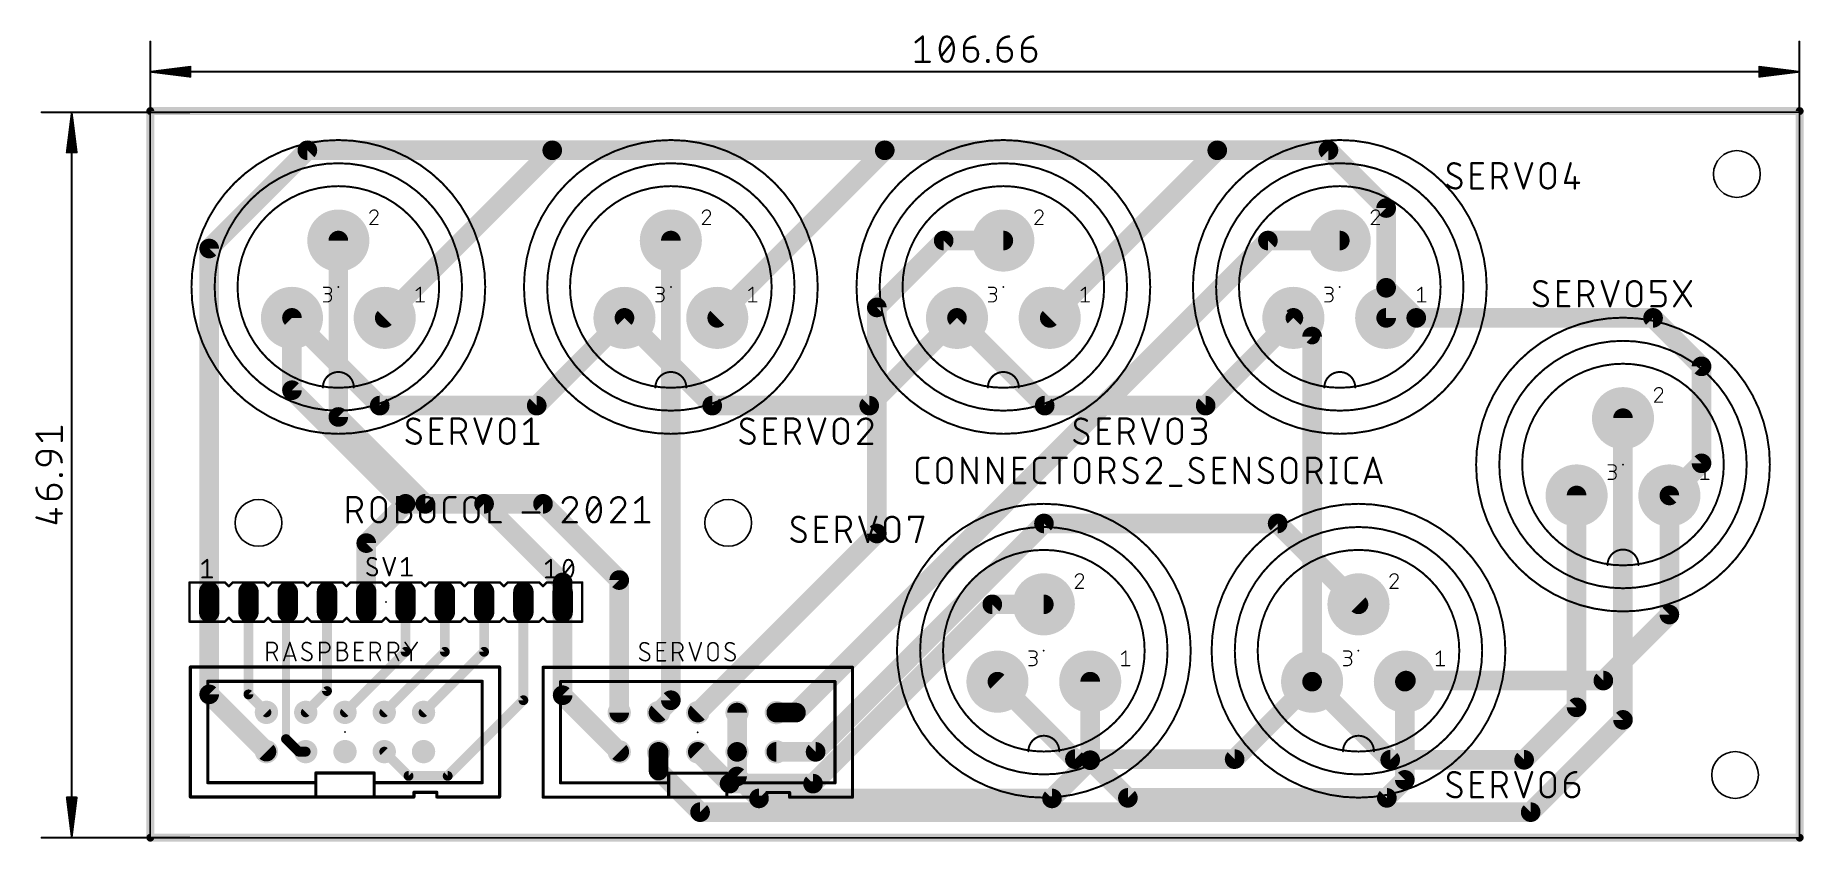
# Model space of a CAD drawing. Extents: x -7 to 107, y 0 to 52.
import ezdxf

# ---------------------------------------------------------------- set-up
doc = ezdxf.new("R2010")
doc.units = 0
for name, color, linetype in [('1', 12, 'CONTINUOUS'), ('16', 132, 'CONTINUOUS'), ('17', 110, 'CONTINUOUS'), ('20', 31, 'CONTINUOUS'), ('21', 253, 'CONTINUOUS'), ('23', 53, 'CONTINUOUS'), ('25', 253, 'CONTINUOUS')]:
    doc.layers.add(name, color=color, linetype=linetype)

# ---------------------------------------------------------------- blocks, each defined once
blk = doc.blocks.new('ROUNDP')
at = {"const_width": 0.5}
blk.add_lwpolyline([(0, -0.25, 1), (0, 0.25, 1), (0, -0.25)], format="xyb", dxfattribs=at)
blk = doc.blocks.new('LONGP100')
at = {"const_width": 1}
blk.add_lwpolyline([(-0.5, 0), (0.5, 0)], dxfattribs=at)
at = {"const_width": 0.5}
for points in [[(-0.5, 0.25, 1), (-0.5, -0.25)], [(0.5, -0.25, 1), (0.5, 0.25)]]:
    blk.add_lwpolyline(points, format="xyb", dxfattribs=at)

msp = doc.modelspace()

# ---------------------------------------------------------------- linework, layer by layer
at = {"layer": '1'}
for points, const_width in [([(0, 0), (0, 46.99)], 0.508), ([(0, 46.99), (106.68, 46.99)], 0.508), ([(106.68, 46.99), (106.68, 0)], 0.508), ([(14.8379, 27.94), (9.1633, 33.6146)], 1.27), ([(9.1633, 28.9367), (9.1633, 33.6146)], 1.27), ([(30.6686, 33.6146), (24.994, 27.94)], 1.27), ([(36.3432, 27.94), (30.6686, 33.6146)], 1.27), ([(52.174, 33.6146), (46.4993, 27.94)], 1.27), ([(57.8486, 27.94), (52.174, 33.6146)], 1.27), ([(73.9333, 33.6146), (68.2587, 27.94)], 1.27), ([(73.9333, 33.6146), (75.1431, 32.4048)], 1.016), ([(75.1431, 32.4048), (75.1431, 10.0907)], 1.27), ([(16.51, 21.59), (9.1633, 28.9367)], 1.27), ([(24.994, 27.94), (14.8379, 27.94)], 1.27), ([(46.4993, 27.94), (36.3432, 27.94)], 1.27), ([(68.2587, 27.94), (57.8486, 27.94)], 1.27), ([(95.25, 7.62), (95.25, 27.13)], 1.27), ([(13.97, 19.05), (16.51, 21.59)], 1.27), ([(21.59, 21.59), (16.51, 21.59)], 1.27), ([(26.67, 16.51), (21.59, 21.59)], 1.27), ([(92.25, 22.13), (92.25, 8.43)], 1.27), ([(13.97, 15.24), (13.97, 19.05)], 1.27), ([(26.67, 15.24), (26.67, 16.51)], 1.27), ([(26.67, 9.2121), (26.67, 15.24)], 1.27), ([(54.4607, 15.0907), (42.8655, 3.4955)], 1.27), ([(57.7921, 15.0907), (54.4607, 15.0907)], 1.27), ([(59.8028, 5.08), (54.7921, 10.0907)], 1.27), ([(75.1431, 10.0907), (70.1324, 5.08)], 1.27), ([(80.1962, 5.0376), (75.1431, 10.0907)], 1.27), ([(30.3312, 5.5509), (26.67, 9.2121)], 1.27), ([(92.25, 8.43), (88.8576, 5.0376)], 1.27), ([(89.281, 1.651), (95.25, 7.62)], 1.27), ([(32.8712, 5.5509), (32.8712, 4.3398)], 1.27), ([(35.4112, 5.5509), (37.4665, 3.4955)], 1.27), ([(32.8712, 4.3398), (35.56, 1.651)], 1.27), ([(70.1324, 5.08), (59.8028, 5.08)], 1.27), ([(88.8576, 5.0376), (80.1962, 5.0376)], 1.27), ([(37.4665, 3.4955), (42.8655, 3.4955)], 1.27), ([(35.56, 1.651), (89.281, 1.651)], 1.27), ([(106.68, 0), (0, 0)], 0.508)]:
    msp.add_lwpolyline(points, dxfattribs=dict(at, const_width=const_width))
for points, const_width in [([(0.127, 46.99, 1), (-0.127, 46.99)], 0.254), ([(0, 47.117, 1), (0, 46.863)], 0.254), ([(106.807, 46.99, 1), (106.553, 46.99)], 0.254), ([(106.68, 46.863, 1), (106.68, 47.117)], 0.254), ([(9.3878, 33.8391, 1), (8.9388, 33.3901)], 0.635), ([(9.4808, 33.6146, 1), (8.8458, 33.6146)], 0.635), ([(30.8931, 33.8391, 1), (30.4441, 33.3901)], 0.635), ([(30.8931, 33.3901, 1), (30.4441, 33.8391)], 0.635), ([(52.3985, 33.8391, 1), (51.9495, 33.3901)], 0.635), ([(52.3985, 33.3901, 1), (51.9495, 33.8391)], 0.635), ([(74.1578, 33.3901, 1), (73.7088, 33.8391)], 0.635), ([(74.1129, 33.7942, 1), (73.7537, 33.435)], 0.508), ([(75.4606, 32.4048, 1), (74.8256, 32.4048)], 0.635), ([(74.9635, 32.2252, 1), (75.3227, 32.5844)], 0.508), ([(9.3878, 29.1612, 1), (8.9388, 28.7122)], 0.635), ([(8.8458, 28.9367, 1), (9.4808, 28.9367)], 0.635), ([(14.8379, 28.2575, 1), (14.8379, 27.6225)], 0.635), ([(14.6134, 27.7155, 1), (15.0624, 28.1645)], 0.635), ([(24.7695, 28.1645, 1), (25.2185, 27.7155)], 0.635), ([(24.994, 27.6225, 1), (24.994, 28.2575)], 0.635), ([(36.3432, 28.2575, 1), (36.3432, 27.6225)], 0.635), ([(36.1187, 27.7155, 1), (36.5677, 28.1645)], 0.635), ([(46.2748, 28.1645, 1), (46.7239, 27.7155)], 0.635), ([(46.4993, 27.6225, 1), (46.4993, 28.2575)], 0.635), ([(57.8486, 28.2575, 1), (57.8486, 27.6225)], 0.635), ([(57.6241, 27.7155, 1), (58.0731, 28.1645)], 0.635), ([(68.0342, 28.1645, 1), (68.4832, 27.7155)], 0.635), ([(68.2587, 27.6225, 1), (68.2587, 28.2575)], 0.635), ([(95.5675, 27.13, 1), (94.9325, 27.13)], 0.635), ([(16.51, 21.9075, 1), (16.51, 21.2725)], 0.635), ([(16.7345, 21.3655, 1), (16.2855, 21.8145)], 0.635), ([(16.2855, 21.3655, 1), (16.7345, 21.8145)], 0.635), ([(21.8145, 21.8145, 1), (21.3655, 21.3655)], 0.635), ([(21.59, 21.2725, 1), (21.59, 21.9075)], 0.635), ([(92.5675, 22.13, 1), (91.9325, 22.13)], 0.635), ([(14.2875, 19.05, 1), (13.6525, 19.05)], 0.635), ([(13.7455, 19.2745, 1), (14.1945, 18.8255)], 0.635), ([(26.9875, 16.51, 1), (26.3525, 16.51)], 0.635), ([(26.4455, 16.2855, 1), (26.8945, 16.7345)], 0.635), ([(13.6525, 15.24, 1), (14.2875, 15.24)], 0.635), ([(26.9875, 15.24, 1), (26.3525, 15.24)], 0.635), ([(26.3525, 15.24, 1), (26.9875, 15.24)], 0.635), ([(54.4607, 15.4082, 1), (54.4607, 14.7732)], 0.635), ([(54.6852, 14.8661, 1), (54.2361, 15.3152)], 0.635), ([(57.7921, 14.7732, 1), (57.7921, 15.4082)], 0.635), ([(55.0166, 10.3152, 1), (54.5676, 9.8661)], 0.635), ([(75.3676, 10.3152, 1), (74.9186, 9.8661)], 0.635), ([(74.8256, 10.0907, 1), (75.4606, 10.0907)], 0.635), ([(75.3676, 9.8661, 1), (74.9186, 10.3152)], 0.635), ([(26.8945, 9.4366, 1), (26.4455, 8.9876)], 0.635), ([(26.3525, 9.2121, 1), (26.9875, 9.2121)], 0.635), ([(91.9325, 8.43, 1), (92.5675, 8.43)], 0.635), ([(92.4745, 8.2055, 1), (92.0255, 8.6545)], 0.635), ([(95.4745, 7.3955, 1), (95.0255, 7.8445)], 0.635), ([(94.9325, 7.62, 1), (95.5675, 7.62)], 0.635), ([(30.1066, 5.3264, 1), (30.5557, 5.7754)], 0.635), ([(33.1887, 5.5509, 1), (32.5537, 5.5509)], 0.635), ([(35.6357, 5.7754, 1), (35.1866, 5.3264)], 0.635), ([(33.0957, 4.5644, 1), (32.6466, 4.1153)], 0.635), ([(32.5537, 4.3398, 1), (33.1887, 4.3398)], 0.635), ([(59.8028, 5.3975, 1), (59.8028, 4.7625)], 0.635), ([(59.5783, 4.8555, 1), (60.0273, 5.3045)], 0.635), ([(69.9079, 5.3045, 1), (70.357, 4.8555)], 0.635), ([(70.1324, 4.7625, 1), (70.1324, 5.3975)], 0.635), ([(80.1962, 5.3551, 1), (80.1962, 4.7201)], 0.635), ([(79.9717, 4.8131, 1), (80.4207, 5.2621)], 0.635), ([(88.6331, 5.2621, 1), (89.0821, 4.8131)], 0.635), ([(88.8576, 4.7201, 1), (88.8576, 5.3551)], 0.635), ([(37.4665, 3.813, 1), (37.4665, 3.178)], 0.635), ([(37.242, 3.271, 1), (37.691, 3.7201)], 0.635), ([(42.641, 3.7201, 1), (43.0901, 3.271)], 0.635), ([(42.8655, 3.178, 1), (42.8655, 3.813)], 0.635), ([(35.56, 1.9685, 1), (35.56, 1.3335)], 0.635), ([(35.3355, 1.4265, 1), (35.7845, 1.8755)], 0.635), ([(89.0565, 1.8755, 1), (89.5055, 1.4265)], 0.635), ([(89.281, 1.3335, 1), (89.281, 1.9685)], 0.635), ([(0, 0.127, 1), (0, -0.127)], 0.254), ([(-0.127, 0, 1), (0.127, 0)], 0.254), ([(106.553, 0, 1), (106.807, 0)], 0.254), ([(106.68, -0.127, 1), (106.68, 0.127)], 0.254)]:
    msp.add_lwpolyline(points, format="xyb", dxfattribs=dict(at, const_width=const_width))
at = {"layer": '16'}
for points, const_width in [([(3.81, 38.1), (10.16, 44.45)], 1.27), ([(10.16, 44.45), (25.9987, 44.45)], 1.27), ([(25.9987, 44.45), (15.1633, 33.6146)], 1.27), ([(47.504, 44.45), (25.9987, 44.45)], 1.27), ([(47.504, 44.45), (36.6686, 33.6146)], 1.27), ([(69.0093, 44.45), (47.504, 44.45)], 1.27), ([(58.174, 33.6146), (69.0093, 44.45)], 1.27), ([(76.2, 44.45), (69.0093, 44.45)], 1.27), ([(79.9333, 40.7167), (76.2, 44.45)], 1.27), ([(79.9333, 35.56), (79.9333, 40.7167)], 1.27), ([(12.1633, 27.2067), (12.1633, 38.6146)], 1.27), ([(33.6686, 38.6146), (33.6686, 8.8884)], 1.27), ([(72.2849, 38.6146), (41.7612, 8.0909)], 1.27), ([(46.99, 34.29), (51.3146, 38.6146)], 1.27), ([(51.3146, 38.6146), (55.174, 38.6146)], 1.27), ([(72.2849, 38.6146), (76.9333, 38.6146)], 1.27), ([(3.81, 15.24), (3.81, 38.1)], 1.27), ([(79.9333, 33.6146), (79.9333, 35.56)], 1.27), ([(81.8787, 33.6146), (79.9333, 35.56)], 1.27), ([(46.99, 19.6698), (46.99, 34.29)], 1.27), ([(81.8787, 33.6146), (79.9333, 33.6146)], 1.27), ([(97.1954, 33.6146), (81.8787, 33.6146)], 1.27), ([(100.33, 30.48), (97.1954, 33.6146)], 1.27), ([(100.33, 24.21), (100.33, 30.48)], 1.27), ([(17.78, 21.59), (12.1633, 27.2067)], 1.27), ([(98.25, 22.13), (100.33, 24.21)], 1.27), ([(25.4, 21.59), (17.78, 21.59)], 1.27), ([(30.3312, 16.6588), (25.4, 21.59)], 1.27), ([(98.25, 14.43), (98.25, 22.13)], 1.27), ([(57.8002, 20.32), (43.0312, 5.5509)], 1.27), ([(57.8002, 20.32), (72.9138, 20.32)], 1.27), ([(72.9138, 20.32), (78.1431, 15.0907)], 1.27), ([(35.4112, 8.0909), (46.99, 19.6698)], 1.27), ([(30.3312, 8.0909), (30.3312, 16.6588)], 1.27), ([(3.81, 9.2682), (3.81, 15.24)], 1.27), ([(6.35, 9.2682), (6.35, 15.24)], 0.635), ([(8.7784, 15.1284), (8.89, 15.24)], 0.635), ([(8.7784, 6.379), (8.7784, 15.1284)], 0.508), ([(11.43, 9.4821), (11.43, 15.24)], 0.635), ([(16.51, 12.0221), (16.51, 15.24)], 0.635), ([(19.05, 12.0221), (19.05, 15.24)], 0.635), ([(21.59, 12.0221), (21.59, 15.24)], 0.635), ([(24.13, 8.89), (24.13, 15.24)], 0.635), ([(93.98, 10.16), (98.25, 14.43)], 1.27), ([(12.5931, 8.1051), (16.51, 12.0221)], 0.635), ([(15.1331, 8.1051), (19.05, 12.0221)], 0.635), ([(17.6731, 8.1051), (21.59, 12.0221)], 0.635), ([(60.7921, 5.0107), (60.7921, 10.0907)], 1.27), ([(81.1431, 10.0907), (81.2124, 10.16)], 1.27), ([(81.1431, 3.7407), (81.1431, 10.0907)], 1.27), ([(81.2124, 10.16), (93.98, 10.16)], 1.27), ([(7.5131, 5.5651), (3.81, 9.2682)], 1.27), ([(7.5131, 8.1051), (6.35, 9.2682)], 0.635), ([(10.0531, 8.1051), (11.43, 9.4821)], 0.635), ([(19.235, 3.995), (24.13, 8.89)], 0.635), ([(32.8712, 8.0909), (33.6686, 8.8884)], 1.27), ([(37.9512, 5.5509), (37.9512, 8.0909)], 1.27), ([(40.4912, 8.0909), (41.7612, 8.0909)], 1.27), ([(9.5922, 5.5651), (8.7784, 6.379)], 0.635), ([(10.0531, 5.5651), (9.5922, 5.5651)], 0.635), ([(15.1331, 5.5651), (16.7032, 3.995)], 0.635), ([(37.9512, 5.5509), (37.9512, 3.9588)], 1.27), ([(40.4912, 5.5509), (43.0312, 5.5509)], 1.27), ([(39.37, 2.54), (37.9512, 3.9588)], 1.27), ([(60.7921, 5.0107), (58.3215, 2.54)], 1.27), ([(63.228, 2.5748), (60.7921, 5.0107)], 1.27), ([(19.235, 3.995), (16.7032, 3.995)], 0.635), ([(81.1431, 3.7407), (79.9772, 2.5748)], 1.27), ([(58.3215, 2.54), (39.37, 2.54)], 1.27), ([(63.228, 2.5748), (79.9772, 2.5748)], 1.27)]:
    msp.add_lwpolyline(points, dxfattribs=dict(at, const_width=const_width))
for points, const_width in [([(10.16, 44.7675, 1), (10.16, 44.1325)], 0.635), ([(10.3845, 44.2255, 1), (9.9355, 44.6745)], 0.635), ([(25.9987, 44.7675, 1), (25.9987, 44.1325)], 0.635), ([(26.2232, 44.2255, 1), (25.7742, 44.6745)], 0.635), ([(25.9987, 44.1325, 1), (25.9987, 44.7675)], 0.635), ([(47.504, 44.7675, 1), (47.504, 44.1325)], 0.635), ([(47.7285, 44.2255, 1), (47.2795, 44.6745)], 0.635), ([(47.504, 44.1325, 1), (47.504, 44.7675)], 0.635), ([(69.0093, 44.7675, 1), (69.0093, 44.1325)], 0.635), ([(69.2339, 44.2255, 1), (68.7848, 44.6745)], 0.635), ([(69.0093, 44.1325, 1), (69.0093, 44.7675)], 0.635), ([(76.4245, 44.6745, 1), (75.9755, 44.2255)], 0.635), ([(76.2, 44.1325, 1), (76.2, 44.7675)], 0.635), ([(80.2508, 40.7167, 1), (79.6158, 40.7167)], 0.635), ([(79.7088, 40.4922, 1), (80.1578, 40.9412)], 0.635), ([(12.4808, 38.6146, 1), (11.8458, 38.6146)], 0.635), ([(33.9861, 38.6146, 1), (33.3511, 38.6146)], 0.635), ([(51.3146, 38.9321, 1), (51.3146, 38.2971)], 0.635), ([(51.5391, 38.3901, 1), (51.0901, 38.8391)], 0.635), ([(55.174, 38.2971, 1), (55.174, 38.9321)], 0.635), ([(72.2849, 38.9321, 1), (72.2849, 38.2971)], 0.635), ([(72.5094, 38.3901, 1), (72.0603, 38.8391)], 0.635), ([(76.9333, 38.2971, 1), (76.9333, 38.9321)], 0.635), ([(4.1275, 38.1, 1), (3.4925, 38.1)], 0.635), ([(3.5855, 38.3245, 1), (4.0345, 37.8755)], 0.635), ([(80.2508, 35.56, 1), (79.6158, 35.56)], 0.635), ([(80.1578, 35.7845, 1), (79.7088, 35.3355)], 0.635), ([(79.6158, 35.56, 1), (80.2508, 35.56)], 0.635), ([(47.3075, 34.29, 1), (46.6725, 34.29)], 0.635), ([(46.7655, 34.5145, 1), (47.2145, 34.0655)], 0.635), ([(14.9388, 33.8391, 1), (15.3878, 33.3901)], 0.635), ([(36.4441, 33.8391, 1), (36.8931, 33.3901)], 0.635), ([(57.9495, 33.8391, 1), (58.3985, 33.3901)], 0.635), ([(79.9333, 33.9321, 1), (79.9333, 33.2971)], 0.635), ([(79.6158, 33.6146, 1), (80.2508, 33.6146)], 0.635), ([(81.8787, 33.9321, 1), (81.8787, 33.2971)], 0.635), ([(81.6542, 33.3901, 1), (82.1032, 33.8391)], 0.635), ([(81.8787, 33.2971, 1), (81.8787, 33.9321)], 0.635), ([(97.4199, 33.8391, 1), (96.9709, 33.3901)], 0.635), ([(97.1954, 33.2971, 1), (97.1954, 33.9321)], 0.635), ([(100.6475, 30.48, 1), (100.0125, 30.48)], 0.635), ([(100.1055, 30.2555, 1), (100.5545, 30.7045)], 0.635), ([(12.3878, 27.4312, 1), (11.9388, 26.9822)], 0.635), ([(11.8458, 27.2067, 1), (12.4808, 27.2067)], 0.635), ([(100.0125, 24.21, 1), (100.6475, 24.21)], 0.635), ([(100.5545, 23.9855, 1), (100.1055, 24.4345)], 0.635), ([(17.78, 21.9075, 1), (17.78, 21.2725)], 0.635), ([(17.5555, 21.3655, 1), (18.0045, 21.8145)], 0.635), ([(25.6245, 21.8145, 1), (25.1755, 21.3655)], 0.635), ([(25.4, 21.2725, 1), (25.4, 21.9075)], 0.635), ([(98.5675, 22.13, 1), (97.9325, 22.13)], 0.635), ([(98.0255, 22.3545, 1), (98.4745, 21.9055)], 0.635), ([(57.8002, 20.6375, 1), (57.8002, 20.0025)], 0.635), ([(58.0247, 20.0955, 1), (57.5757, 20.5445)], 0.635), ([(73.1383, 20.5445, 1), (72.6892, 20.0955)], 0.635), ([(72.9138, 20.0025, 1), (72.9138, 20.6375)], 0.635), ([(46.6725, 19.6698, 1), (47.3075, 19.6698)], 0.635), ([(47.2145, 19.4453, 1), (46.7655, 19.8943)], 0.635), ([(30.6487, 16.6588, 1), (30.0137, 16.6588)], 0.635), ([(30.1066, 16.4343, 1), (30.5557, 16.8834)], 0.635), ([(4.1275, 15.24, 1), (3.4925, 15.24)], 0.635), ([(3.4925, 15.24, 1), (4.1275, 15.24)], 0.635), ([(6.5088, 15.24, 1), (6.1913, 15.24)], 0.3175), ([(8.6661, 15.2406, 1), (8.8906, 15.0161)], 0.3175), ([(8.9054, 15.1284, 1), (8.6514, 15.1284)], 0.254), ([(9.0023, 15.1277, 1), (8.7777, 15.3523)], 0.3175), ([(11.5887, 15.24, 1), (11.2713, 15.24)], 0.3175), ([(16.6688, 15.24, 1), (16.3513, 15.24)], 0.3175), ([(19.2088, 15.24, 1), (18.8912, 15.24)], 0.3175), ([(21.7488, 15.24, 1), (21.4312, 15.24)], 0.3175), ([(24.2888, 15.24, 1), (23.9713, 15.24)], 0.3175), ([(77.9186, 14.8661, 1), (78.3676, 15.3152)], 0.635), ([(98.4745, 14.2055, 1), (98.0255, 14.6545)], 0.635), ([(97.9325, 14.43, 1), (98.5675, 14.43)], 0.635), ([(16.3513, 12.0221, 1), (16.6688, 12.0221)], 0.3175), ([(16.6223, 11.9098, 1), (16.3977, 12.1343)], 0.3175), ([(18.8912, 12.0221, 1), (19.2088, 12.0221)], 0.3175), ([(19.1623, 11.9098, 1), (18.9377, 12.1343)], 0.3175), ([(21.4312, 12.0221, 1), (21.7488, 12.0221)], 0.3175), ([(21.7023, 11.9098, 1), (21.4777, 12.1343)], 0.3175), ([(61.1096, 10.0907, 1), (60.4746, 10.0907)], 0.635), ([(81.4606, 10.0907, 1), (80.8256, 10.0907)], 0.635), ([(80.9186, 10.3152, 1), (81.3676, 9.8661)], 0.635), ([(81.2124, 10.4775, 1), (81.2124, 9.8425)], 0.635), ([(81.437, 9.9355, 1), (80.9879, 10.3845)], 0.635), ([(93.7555, 10.3845, 1), (94.2045, 9.9355)], 0.635), ([(93.98, 9.8425, 1), (93.98, 10.4775)], 0.635), ([(4.0345, 9.4927, 1), (3.5855, 9.0437)], 0.635), ([(3.4925, 9.2682, 1), (4.1275, 9.2682)], 0.635), ([(6.4623, 9.3805, 1), (6.2377, 9.156)], 0.3175), ([(6.1913, 9.2682, 1), (6.5088, 9.2682)], 0.3175), ([(11.2713, 9.4821, 1), (11.5887, 9.4821)], 0.3175), ([(11.5423, 9.3698, 1), (11.3177, 9.5943)], 0.3175), ([(24.2423, 8.7777, 1), (24.0177, 9.0023)], 0.3175), ([(33.3511, 8.8884, 1), (33.9861, 8.8884)], 0.635), ([(33.8931, 8.6639, 1), (33.4441, 9.1129)], 0.635), ([(7.4008, 7.9929, 1), (7.6253, 8.2174)], 0.3175), ([(9.9408, 8.2174, 1), (10.1653, 7.9929)], 0.3175), ([(12.4808, 8.2174, 1), (12.7053, 7.9929)], 0.3175), ([(15.0208, 8.2174, 1), (15.2453, 7.9929)], 0.3175), ([(17.5608, 8.2174, 1), (17.7853, 7.9929)], 0.3175), ([(23.9713, 8.89, 1), (24.2888, 8.89)], 0.3175), ([(30.0137, 8.0909, 1), (30.6487, 8.0909)], 0.635), ([(32.6466, 8.3154, 1), (33.0957, 7.8664)], 0.635), ([(35.1866, 8.3154, 1), (35.6357, 7.8664)], 0.635), ([(38.2687, 8.0909, 1), (37.6337, 8.0909)], 0.635), ([(40.4912, 8.4084, 1), (40.4912, 7.7734)], 0.635), ([(41.5366, 8.3154, 1), (41.9857, 7.8664)], 0.635), ([(41.7612, 7.7734, 1), (41.7612, 8.4084)], 0.635), ([(7.2886, 5.3406, 1), (7.7376, 5.7896)], 0.635), ([(8.8906, 6.4912, 1), (8.6661, 6.2667)], 0.3175), ([(8.6514, 6.379, 1), (8.9054, 6.379)], 0.254), ([(9.5922, 5.7239, 1), (9.5922, 5.4064)], 0.3175), ([(9.48, 5.4529, 1), (9.7045, 5.6774)], 0.3175), ([(10.0531, 5.4064, 1), (10.0531, 5.7239)], 0.3175), ([(15.2453, 5.6774, 1), (15.0208, 5.4529)], 0.3175), ([(38.2687, 5.5509, 1), (37.6337, 5.5509)], 0.635), ([(37.6337, 5.5509, 1), (38.2687, 5.5509)], 0.635), ([(40.4912, 5.8684, 1), (40.4912, 5.2334)], 0.635), ([(42.8066, 5.7754, 1), (43.2557, 5.3264)], 0.635), ([(43.0312, 5.2334, 1), (43.0312, 5.8684)], 0.635), ([(38.1757, 4.1834, 1), (37.7266, 3.7343)], 0.635), ([(61.0166, 5.2352, 1), (60.5676, 4.7861)], 0.635), ([(60.4746, 5.0107, 1), (61.1096, 5.0107)], 0.635), ([(61.0166, 4.7861, 1), (60.5676, 5.2352)], 0.635), ([(16.7032, 4.1538, 1), (16.7032, 3.8363)], 0.3175), ([(16.5909, 3.8828, 1), (16.8154, 4.1073)], 0.3175), ([(19.1228, 4.1073, 1), (19.3473, 3.8828)], 0.3175), ([(19.235, 3.8363, 1), (19.235, 4.1538)], 0.3175), ([(37.6337, 3.9588, 1), (38.2687, 3.9588)], 0.635), ([(80.8256, 3.7407, 1), (81.4606, 3.7407)], 0.635), ([(81.3676, 3.5161, 1), (80.9186, 3.9652)], 0.635), ([(39.37, 2.8575, 1), (39.37, 2.2225)], 0.635), ([(39.1455, 2.3155, 1), (39.5945, 2.7645)], 0.635), ([(58.097, 2.7645, 1), (58.546, 2.3155)], 0.635), ([(58.3215, 2.2225, 1), (58.3215, 2.8575)], 0.635), ([(63.228, 2.8923, 1), (63.228, 2.2573)], 0.635), ([(63.0035, 2.3503, 1), (63.4525, 2.7993)], 0.635), ([(79.7527, 2.7993, 1), (80.2018, 2.3503)], 0.635), ([(79.9772, 2.2573, 1), (79.9772, 2.8923)], 0.635)]:
    msp.add_lwpolyline(points, format="xyb", dxfattribs=dict(at, const_width=const_width))
at = {"layer": '20'}
for p, q in [((106.66, 46.914), (0, 46.914)), ((0, 46.914), (0, 0)), ((106.66, 0), (106.66, 46.914)), ((0, 0), (106.66, 0))]:
    msp.add_line(p, q, dxfattribs=at)
for points, const_width in [([(0, 46.914), (0, 51.48)], 0.13), ([(49.5056, 51.4451), (49.9571, 51.8063)], 0.1524), ([(49.9571, 51.8063), (49.9571, 50.1807)], 0.1524), ([(51.159, 50.5419), (51.8815, 51.4451)], 0.1524), ([(106.66, 46.914), (106.66, 51.48)], 0.13), ([(52.6318, 51.0838), (53.1737, 51.0838)], 0.1524), ([(52.6318, 50.6323), (52.6318, 51.0838)], 0.1524), ([(53.5349, 50.7226), (53.5349, 50.6323)], 0.1524), ([(54.1324, 50.1807), (54.1324, 50.271)], 0.1524), ([(54.1324, 50.271), (54.2227, 50.271)], 0.1524), ([(54.2227, 50.271), (54.2227, 50.1807)], 0.1524), ([(54.8202, 51.0838), (55.3621, 51.0838)], 0.1524), ([(54.8202, 50.6323), (54.8202, 51.0838)], 0.1524), ([(55.7233, 50.7226), (55.7233, 50.6323)], 0.1524), ([(56.3833, 51.0838), (56.9252, 51.0838)], 0.1524), ([(56.3833, 50.6323), (56.3833, 51.0838)], 0.1524), ([(57.2864, 50.7226), (57.2864, 50.6323)], 0.1524), ([(0.065, 49.53), (2.6, 49.8492)], 0.13), ([(0.065, 49.53), (2.6, 49.79)], 0.13), ([(0.065, 49.53), (2.6, 49.66)], 0.13), ([(106.595, 49.53), (0.065, 49.53)], 0.13), ([(2.6, 49.2108), (0.065, 49.53)], 0.13), ([(2.6, 49.4), (0.065, 49.53)], 0.13), ([(2.6, 49.27), (0.065, 49.53)], 0.13), ([(2.6, 49.8492), (2.6, 49.2108)], 0.13), ([(49.5056, 50.1807), (50.4087, 50.1807)], 0.1524), ([(54.2227, 50.1807), (54.1324, 50.1807)], 0.1524), ([(106.595, 49.53), (104.06, 49.8492)], 0.13), ([(104.06, 49.8492), (104.06, 49.2108)], 0.13), ([(106.595, 49.53), (104.06, 49.79)], 0.13), ([(106.595, 49.53), (104.06, 49.66)], 0.13), ([(104.06, 49.2108), (106.595, 49.53)], 0.13), ([(104.06, 49.4), (106.595, 49.53)], 0.13), ([(104.06, 49.27), (106.595, 49.53)], 0.13), ([(2.54, 46.914), (-7.03, 46.914)], 0.13), ([(-5.08, 46.849), (-5.3992, 44.314)], 0.13), ([(-5.08, 46.849), (-5.34, 44.314)], 0.13), ([(-5.08, 46.849), (-5.21, 44.314)], 0.13), ([(-5.08, 46.849), (-5.08, 0.065)], 0.13), ([(-4.7608, 44.314), (-5.08, 46.849)], 0.13), ([(-4.95, 44.314), (-5.08, 46.849)], 0.13), ([(-4.82, 44.314), (-5.08, 46.849)], 0.13), ([(-5.3992, 44.314), (-4.7608, 44.314)], 0.13), ([(-5.7307, 25.6568), (-5.7307, 26.5599)], 0.1524), ([(-6.9951, 25.6568), (-7.3563, 26.1084)], 0.1524), ([(-7.3563, 26.1084), (-5.7307, 26.1084)], 0.1524), ([(-6.9047, 24.9968), (-6.4532, 24.9968)], 0.1524), ([(-6.8144, 24.0937), (-6.9047, 24.0937)], 0.1524), ([(-6.4532, 24.9968), (-6.4532, 24.4549)], 0.1524), ([(-6.2726, 22.8084), (-6.1823, 22.8084)], 0.1524), ([(-5.821, 23.4059), (-5.821, 23.4962)], 0.1524), ([(-5.821, 23.4962), (-5.7307, 23.4962)], 0.1524), ([(-5.7307, 23.4059), (-5.821, 23.4059)], 0.1524), ([(-5.7307, 23.4962), (-5.7307, 23.4059)], 0.1524), ([(-6.6338, 21.9053), (-6.6338, 22.4472)], 0.1524), ([(-6.1823, 21.9053), (-6.6338, 21.9053)], 0.1524), ([(-7.3563, 20.7034), (-6.0919, 20.3422)], 0.1524), ([(-6.4532, 20.9744), (-5.7307, 20.9744)], 0.1524), ([(-6.0919, 20.3422), (-6.0919, 21.2453)], 0.1524), ([(-5.08, 0.065), (-5.3992, 2.6)], 0.13), ([(-5.3992, 2.6), (-4.7608, 2.6)], 0.13), ([(-5.08, 0.065), (-5.34, 2.6)], 0.13), ([(-5.08, 0.065), (-5.21, 2.6)], 0.13), ([(-4.7608, 2.6), (-5.08, 0.065)], 0.13), ([(-4.95, 2.6), (-5.08, 0.065)], 0.13), ([(-4.82, 2.6), (-5.08, 0.065)], 0.13), ([(2.54, 0), (-7.03, 0)], 0.13)]:
    msp.add_lwpolyline(points, dxfattribs=dict(at, const_width=const_width))
for points, const_width in [([(0.0325, 51.48, 1), (-0.0325, 51.48)], 0.065), ([(49.4818, 51.4748, 1), (49.5294, 51.4153)], 0.0762), ([(49.9952, 51.8063, 1), (49.919, 51.8063)], 0.0762), ([(49.9809, 51.7765, 1), (49.9333, 51.8361)], 0.0762), ([(51.2042, 51.5805, 0.1139), (51.0687, 50.9935)], 0.1524), ([(51.1681, 51.5929, 1), (51.2402, 51.5682)], 0.0762), ([(51.5203, 51.8063, 0.3205), (51.2042, 51.5805)], 0.1524), ([(51.2384, 51.5638, 1), (51.1699, 51.5972)], 0.0762), ([(51.8364, 51.5805, 0.3205), (51.5203, 51.8063)], 0.1524), ([(51.5203, 51.8444, 1), (51.5203, 51.7682)], 0.0762), ([(51.5203, 51.7682, 1), (51.5203, 51.8444)], 0.0762), ([(51.8706, 51.5972, 1), (51.8021, 51.5638)], 0.0762), ([(51.9718, 50.9935, 0.1139), (51.8364, 51.5805)], 0.1524), ([(51.8003, 51.5682, 1), (51.8724, 51.5929)], 0.0762), ([(51.9113, 51.4213, 1), (51.8518, 51.4689)], 0.0762), ([(53.3543, 51.8063, 0.4142), (52.6318, 51.0838)], 0.1524), ([(53.3543, 51.7682, 1), (53.3543, 51.8444)], 0.0762), ([(55.5427, 51.8063, 0.4142), (54.8202, 51.0838)], 0.1524), ([(55.5427, 51.7682, 1), (55.5427, 51.8444)], 0.0762), ([(57.1058, 51.8063, 0.4142), (56.3833, 51.0838)], 0.1524), ([(57.1058, 51.7682, 1), (57.1058, 51.8444)], 0.0762), ([(106.6925, 51.48, 1), (106.6275, 51.48)], 0.065), ([(51.0687, 50.9935, 0.1139), (51.2042, 50.4065)], 0.1524), ([(51.1068, 50.9935, 1), (51.0306, 50.9935)], 0.0762), ([(51.0306, 50.9935, 1), (51.1068, 50.9935)], 0.0762), ([(51.1293, 50.5657, 1), (51.1888, 50.5181)], 0.0762), ([(51.2402, 50.4188, 1), (51.1681, 50.3941)], 0.0762), ([(51.2042, 50.4065, 0.3205), (51.5203, 50.1807)], 0.1524), ([(51.1699, 50.3898, 1), (51.2384, 50.4232)], 0.0762), ([(51.5203, 50.1807, 0.3205), (51.8364, 50.4065)], 0.1524), ([(51.8021, 50.4232, 1), (51.8706, 50.3898)], 0.0762), ([(51.8364, 50.4065, 0.1139), (51.9718, 50.9935)], 0.1524), ([(51.8724, 50.3941, 1), (51.8003, 50.4188)], 0.0762), ([(52.0099, 50.9935, 1), (51.9337, 50.9935)], 0.0762), ([(51.9337, 50.9935, 1), (52.0099, 50.9935)], 0.0762), ([(52.6318, 51.1219, 1), (52.6318, 51.0457)], 0.0762), ([(52.6699, 51.0838, 1), (52.5937, 51.0838)], 0.0762), ([(52.5937, 51.0838, 1), (52.6699, 51.0838)], 0.0762), ([(52.6318, 50.6323, 1), (53.5349, 50.6323)], 0.1524), ([(52.6699, 50.6323, 1), (52.5937, 50.6323)], 0.0762), ([(52.5937, 50.6323, 1), (52.6699, 50.6323)], 0.0762), ([(53.5349, 50.7226, 0.4142), (53.1737, 51.0838)], 0.1524), ([(53.1737, 51.1219, 1), (53.1737, 51.0457)], 0.0762), ([(53.1737, 51.0457, 1), (53.1737, 51.1219)], 0.0762), ([(53.573, 50.7226, 1), (53.4968, 50.7226)], 0.0762), ([(53.4968, 50.7226, 1), (53.573, 50.7226)], 0.0762), ([(53.573, 50.6323, 1), (53.4968, 50.6323)], 0.0762), ([(53.4968, 50.6323, 1), (53.573, 50.6323)], 0.0762), ([(54.1705, 50.271, 1), (54.0943, 50.271)], 0.0762), ([(54.1324, 50.3091, 1), (54.1324, 50.2329)], 0.0762), ([(54.2608, 50.271, 1), (54.1846, 50.271)], 0.0762), ([(54.2227, 50.2329, 1), (54.2227, 50.3091)], 0.0762), ([(54.8202, 51.1219, 1), (54.8202, 51.0457)], 0.0762), ([(54.8583, 51.0838, 1), (54.7821, 51.0838)], 0.0762), ([(54.7821, 51.0838, 1), (54.8583, 51.0838)], 0.0762), ([(54.8202, 50.6323, 1), (55.7233, 50.6323)], 0.1524), ([(54.8583, 50.6323, 1), (54.7821, 50.6323)], 0.0762), ([(54.7821, 50.6323, 1), (54.8583, 50.6323)], 0.0762), ([(55.7233, 50.7226, 0.4142), (55.3621, 51.0838)], 0.1524), ([(55.3621, 51.1219, 1), (55.3621, 51.0457)], 0.0762), ([(55.3621, 51.0457, 1), (55.3621, 51.1219)], 0.0762), ([(55.7614, 50.7226, 1), (55.6852, 50.7226)], 0.0762), ([(55.6852, 50.7226, 1), (55.7614, 50.7226)], 0.0762), ([(55.7614, 50.6323, 1), (55.6852, 50.6323)], 0.0762), ([(55.6852, 50.6323, 1), (55.7614, 50.6323)], 0.0762), ([(56.3833, 51.1219, 1), (56.3833, 51.0457)], 0.0762), ([(56.4214, 51.0838, 1), (56.3452, 51.0838)], 0.0762), ([(56.3452, 51.0838, 1), (56.4214, 51.0838)], 0.0762), ([(56.3833, 50.6323, 1), (57.2864, 50.6323)], 0.1524), ([(56.4214, 50.6323, 1), (56.3452, 50.6323)], 0.0762), ([(56.3452, 50.6323, 1), (56.4214, 50.6323)], 0.0762), ([(57.2864, 50.7226, 0.4142), (56.9252, 51.0838)], 0.1524), ([(56.9252, 51.1219, 1), (56.9252, 51.0457)], 0.0762), ([(56.9252, 51.0457, 1), (56.9252, 51.1219)], 0.0762), ([(57.3245, 50.7226, 1), (57.2483, 50.7226)], 0.0762), ([(57.2483, 50.7226, 1), (57.3245, 50.7226)], 0.0762), ([(57.3245, 50.6323, 1), (57.2483, 50.6323)], 0.0762), ([(57.2483, 50.6323, 1), (57.3245, 50.6323)], 0.0762), ([(0.065, 49.5625, 1), (0.065, 49.4975)], 0.065), ([(0.0691, 49.5622, 1), (0.0609, 49.4978)], 0.065), ([(0.0633, 49.5625, 1), (0.0667, 49.4975)], 0.065), ([(0.0667, 49.5625, 1), (0.0633, 49.4975)], 0.065), ([(0.0683, 49.5623, 1), (0.0617, 49.4977)], 0.065), ([(0.0617, 49.5623, 1), (0.0683, 49.4977)], 0.065), ([(0.0609, 49.5622, 1), (0.0691, 49.4978)], 0.065), ([(2.6325, 49.8492, 1), (2.5675, 49.8492)], 0.065), ([(2.5675, 49.2108, 1), (2.6325, 49.2108)], 0.065), ([(2.6041, 49.817, 1), (2.5959, 49.8815)], 0.065), ([(2.5959, 49.1785, 1), (2.6041, 49.243)], 0.065), ([(2.6033, 49.7577, 1), (2.5967, 49.8223)], 0.065), ([(2.5967, 49.2377, 1), (2.6033, 49.3023)], 0.065), ([(2.6017, 49.6275, 1), (2.5983, 49.6925)], 0.065), ([(2.5983, 49.3675, 1), (2.6017, 49.4325)], 0.065), ([(49.5056, 50.2188, 1), (49.5056, 50.1426)], 0.0762), ([(49.919, 50.1807, 1), (49.9952, 50.1807)], 0.0762), ([(50.4087, 50.1426, 1), (50.4087, 50.2188)], 0.0762), ([(51.5203, 50.2188, 1), (51.5203, 50.1426)], 0.0762), ([(51.5203, 50.1426, 1), (51.5203, 50.2188)], 0.0762), ([(54.1324, 50.2188, 1), (54.1324, 50.1426)], 0.0762), ([(54.0943, 50.1807, 1), (54.1705, 50.1807)], 0.0762), ([(54.1846, 50.1807, 1), (54.2608, 50.1807)], 0.0762), ([(54.2227, 50.1426, 1), (54.2227, 50.2188)], 0.0762), ([(104.0641, 49.8815, 1), (104.0559, 49.817)], 0.065), ([(104.0925, 49.8492, 1), (104.0275, 49.8492)], 0.065), ([(104.0633, 49.8223, 1), (104.0567, 49.7577)], 0.065), ([(104.0617, 49.6925, 1), (104.0583, 49.6275)], 0.065), ([(104.0583, 49.4325, 1), (104.0617, 49.3675)], 0.065), ([(104.0567, 49.3023, 1), (104.0633, 49.2377)], 0.065), ([(104.0559, 49.243, 1), (104.0641, 49.1785)], 0.065), ([(104.0275, 49.2108, 1), (104.0925, 49.2108)], 0.065), ([(106.5991, 49.4978, 1), (106.5909, 49.5622)], 0.065), ([(106.5909, 49.4978, 1), (106.5991, 49.5622)], 0.065), ([(106.5983, 49.4977, 1), (106.5917, 49.5623)], 0.065), ([(106.5917, 49.4977, 1), (106.5983, 49.5623)], 0.065), ([(106.5933, 49.4975, 1), (106.5967, 49.5625)], 0.065), ([(106.5967, 49.4975, 1), (106.5933, 49.5625)], 0.065), ([(106.595, 49.4975, 1), (106.595, 49.5625)], 0.065), ([(-7.03, 46.9465, 1), (-7.03, 46.8815)], 0.065), ([(-5.0475, 46.849, 1), (-5.1125, 46.849)], 0.065), ([(-5.0478, 46.8531, 1), (-5.1122, 46.8449)], 0.065), ([(-5.0475, 46.8473, 1), (-5.1125, 46.8507)], 0.065), ([(-5.0475, 46.8507, 1), (-5.1125, 46.8473)], 0.065), ([(-5.0477, 46.8523, 1), (-5.1123, 46.8457)], 0.065), ([(-5.0477, 46.8457, 1), (-5.1123, 46.8523)], 0.065), ([(-5.0478, 46.8449, 1), (-5.1122, 46.8531)], 0.065), ([(-0.0325, 46.914, 1), (0.0325, 46.914)], 0.065), ([(2.54, 46.8815, 1), (2.54, 46.9465)], 0.065), ([(106.6275, 46.914, 1), (106.6925, 46.914)], 0.065), ([(-5.4315, 44.3181, 1), (-5.367, 44.3099)], 0.065), ([(-5.3992, 44.3465, 1), (-5.3992, 44.2815)], 0.065), ([(-5.3723, 44.3173, 1), (-5.3077, 44.3107)], 0.065), ([(-5.2425, 44.3157, 1), (-5.1775, 44.3123)], 0.065), ([(-4.9825, 44.3123, 1), (-4.9175, 44.3157)], 0.065), ([(-4.8523, 44.3107, 1), (-4.7877, 44.3173)], 0.065), ([(-4.793, 44.3099, 1), (-4.7285, 44.3181)], 0.065), ([(-4.7608, 44.2815, 1), (-4.7608, 44.3465)], 0.065), ([(-5.6926, 26.5599, 1), (-5.7688, 26.5599)], 0.0762), ([(-7.3265, 26.1322, 1), (-7.3861, 26.0846)], 0.0762), ([(-7.3563, 26.1465, 1), (-7.3563, 26.0703)], 0.0762), ([(-7.0248, 25.633, 1), (-6.9653, 25.6806)], 0.0762), ([(-5.7688, 25.6568, 1), (-5.6926, 25.6568)], 0.0762), ([(-5.7307, 26.0703, 1), (-5.7307, 26.1465)], 0.0762), ([(-6.9047, 24.9968, 1), (-6.9047, 24.0937)], 0.1524), ([(-6.9047, 25.0349, 1), (-6.9047, 24.9587)], 0.0762), ([(-6.9047, 24.1318, 1), (-6.9047, 24.0556)], 0.0762), ([(-6.9047, 24.9587, 1), (-6.9047, 25.0349)], 0.0762), ([(-6.9047, 24.0556, 1), (-6.9047, 24.1318)], 0.0762), ([(-6.8144, 24.0937, 0.4142), (-6.4532, 24.4549)], 0.1524), ([(-6.8144, 24.1318, 1), (-6.8144, 24.0556)], 0.0762), ([(-6.8144, 24.0556, 1), (-6.8144, 24.1318)], 0.0762), ([(-6.4151, 24.9968, 1), (-6.4913, 24.9968)], 0.0762), ([(-5.7307, 24.2743, 0.4142), (-6.4532, 24.9968)], 0.1524), ([(-6.4532, 25.0349, 1), (-6.4532, 24.9587)], 0.0762), ([(-6.4151, 24.4549, 1), (-6.4913, 24.4549)], 0.0762), ([(-6.4913, 24.4549, 1), (-6.4151, 24.4549)], 0.0762), ([(-6.4532, 24.9587, 1), (-6.4532, 25.0349)], 0.0762), ([(-5.7688, 24.2743, 1), (-5.6926, 24.2743)], 0.0762), ([(-6.2726, 22.8084, 0.4142), (-6.6338, 22.4472)], 0.1524), ([(-6.2726, 22.8465, 1), (-6.2726, 22.7703)], 0.0762), ([(-6.2726, 22.7703, 1), (-6.2726, 22.8465)], 0.0762), ([(-6.1823, 21.9053, 1), (-6.1823, 22.8084)], 0.1524), ([(-6.1823, 22.8465, 1), (-6.1823, 22.7703)], 0.0762), ([(-6.1823, 22.7703, 1), (-6.1823, 22.8465)], 0.0762), ([(-5.7829, 23.4962, 1), (-5.8591, 23.4962)], 0.0762), ([(-5.821, 23.5343, 1), (-5.821, 23.4581)], 0.0762), ([(-5.821, 23.444, 1), (-5.821, 23.3678)], 0.0762), ([(-5.8591, 23.4059, 1), (-5.7829, 23.4059)], 0.0762), ([(-5.6926, 23.4962, 1), (-5.7688, 23.4962)], 0.0762), ([(-5.7688, 23.4059, 1), (-5.6926, 23.4059)], 0.0762), ([(-5.7307, 23.4581, 1), (-5.7307, 23.5343)], 0.0762), ([(-5.7307, 23.3678, 1), (-5.7307, 23.444)], 0.0762), ([(-7.3563, 22.6278, 0.4142), (-6.6338, 21.9053)], 0.1524), ([(-7.3182, 22.6278, 1), (-7.3944, 22.6278)], 0.0762), ([(-6.5957, 22.4472, 1), (-6.6719, 22.4472)], 0.0762), ([(-6.6719, 22.4472, 1), (-6.5957, 22.4472)], 0.0762), ([(-6.6338, 21.9434, 1), (-6.6338, 21.8672)], 0.0762), ([(-6.6719, 21.9053, 1), (-6.5957, 21.9053)], 0.0762), ([(-6.6338, 21.8672, 1), (-6.6338, 21.9434)], 0.0762), ([(-6.1823, 21.9434, 1), (-6.1823, 21.8672)], 0.0762), ([(-6.1823, 21.8672, 1), (-6.1823, 21.9434)], 0.0762), ([(-7.3458, 20.7401, 1), (-7.3668, 20.6668)], 0.0762), ([(-6.4532, 21.0125, 1), (-6.4532, 20.9363)], 0.0762), ([(-6.0538, 21.2453, 1), (-6.13, 21.2453)], 0.0762), ([(-5.7307, 20.9363, 1), (-5.7307, 21.0125)], 0.0762), ([(-6.13, 20.3422, 1), (-6.0538, 20.3422)], 0.0762), ([(-6.1024, 20.3056, 1), (-6.0815, 20.3788)], 0.0762), ([(-5.367, 2.6041, 1), (-5.4315, 2.5959)], 0.065), ([(-5.3992, 2.6325, 1), (-5.3992, 2.5675)], 0.065), ([(-5.3077, 2.6033, 1), (-5.3723, 2.5967)], 0.065), ([(-5.1775, 2.6017, 1), (-5.2425, 2.5983)], 0.065), ([(-4.9175, 2.5983, 1), (-4.9825, 2.6017)], 0.065), ([(-4.7877, 2.5967, 1), (-4.8523, 2.6033)], 0.065), ([(-4.7285, 2.5959, 1), (-4.793, 2.6041)], 0.065), ([(-4.7608, 2.5675, 1), (-4.7608, 2.6325)], 0.065), ([(-7.03, 0.0325, 1), (-7.03, -0.0325)], 0.065), ([(-5.1122, 0.0691, 1), (-5.0478, 0.0609)], 0.065), ([(-5.1123, 0.0683, 1), (-5.0477, 0.0617)], 0.065), ([(-5.1125, 0.0633, 1), (-5.0475, 0.0667)], 0.065), ([(-5.1125, 0.0667, 1), (-5.0475, 0.0633)], 0.065), ([(-5.1125, 0.065, 1), (-5.0475, 0.065)], 0.065), ([(-5.1123, 0.0617, 1), (-5.0477, 0.0683)], 0.065), ([(-5.1122, 0.0609, 1), (-5.0478, 0.0691)], 0.065), ([(2.54, -0.0325, 1), (2.54, 0.0325)], 0.065)]:
    msp.add_lwpolyline(points, format="xyb", dxfattribs=dict(at, const_width=const_width))
for centre in [(102.615, 42.9184), (6.998, 20.3594), (37.3779, 20.3594), (102.502, 4.0549)]:
    msp.add_circle(centre, 1.51, dxfattribs=at)
at = {"layer": '21'}
for points, const_width in [([(12.1633, 26.1146, 1), (12.1633, 45.1146, 1), (12.1633, 26.1146)], 0.127), ([(33.6686, 26.1146, 1), (33.6686, 45.1146, 1), (33.6686, 26.1146)], 0.127), ([(55.174, 26.1146, 1), (55.174, 45.1146, 1), (55.174, 26.1146)], 0.127), ([(76.9333, 26.1146, 1), (76.9333, 45.1146, 1), (76.9333, 26.1146)], 0.127), ([(12.1633, 27.6146, 1), (12.1633, 43.6146, 1), (12.1633, 27.6146)], 0.127), ([(33.6686, 27.6146, 1), (33.6686, 43.6146, 1), (33.6686, 27.6146)], 0.127), ([(55.174, 27.6146, 1), (55.174, 43.6146, 1), (55.174, 27.6146)], 0.127), ([(76.9333, 27.6146, 1), (76.9333, 43.6146, 1), (76.9333, 27.6146)], 0.127), ([(12.1633, 29.0954, 1), (12.1633, 42.1338, 1), (12.1633, 29.0954)], 0.127), ([(33.6686, 29.0954, 1), (33.6686, 42.1338, 1), (33.6686, 29.0954)], 0.127), ([(55.174, 29.0954, 1), (55.174, 42.1338, 1), (55.174, 29.0954)], 0.127), ([(76.9333, 29.0954, 1), (76.9333, 42.1338, 1), (76.9333, 29.0954)], 0.127), ([(14.4886, 40.5925, 0.3252), (14.2014, 40.3837)], 0.0762), ([(14.1833, 40.3895, 1), (14.2195, 40.3778)], 0.0381), ([(14.4886, 40.6116, 1), (14.4886, 40.5735)], 0.0381), ([(14.7235, 40.3576, 0.4142), (14.4886, 40.5925)], 0.0762), ([(14.4886, 40.5735, 1), (14.4886, 40.6116)], 0.0381), ([(14.6452, 40.1748, 0.2052), (14.7235, 40.3576)], 0.0762), ([(14.6321, 40.1886, 1), (14.6583, 40.161)], 0.0381), ([(14.6597, 40.1625, 1), (14.6307, 40.1872)], 0.0381), ([(14.7426, 40.3576, 1), (14.7045, 40.3576)], 0.0381), ([(14.7045, 40.3576, 1), (14.7426, 40.3576)], 0.0381), ([(35.9939, 40.5925, 0.3252), (35.7067, 40.3837)], 0.0762), ([(35.6886, 40.3895, 1), (35.7248, 40.3778)], 0.0381), ([(35.9939, 40.6116, 1), (35.9939, 40.5735)], 0.0381), ([(36.2288, 40.3576, 0.4142), (35.9939, 40.5925)], 0.0762), ([(35.9939, 40.5735, 1), (35.9939, 40.6116)], 0.0381), ([(36.1505, 40.1748, 0.2052), (36.2288, 40.3576)], 0.0762), ([(36.1374, 40.1886, 1), (36.1637, 40.161)], 0.0381), ([(36.165, 40.1625, 1), (36.136, 40.1872)], 0.0381), ([(36.2479, 40.3576, 1), (36.2098, 40.3576)], 0.0381), ([(36.2098, 40.3576, 1), (36.2479, 40.3576)], 0.0381), ([(57.1939, 40.3895, 1), (57.2302, 40.3778)], 0.0381), ([(57.4992, 40.5925, 0.3252), (57.2121, 40.3837)], 0.0762), ([(57.4992, 40.6116, 1), (57.4992, 40.5735)], 0.0381), ([(57.7342, 40.3576, 0.4142), (57.4992, 40.5925)], 0.0762), ([(57.4992, 40.5735, 1), (57.4992, 40.6116)], 0.0381), ([(57.6427, 40.1886, 1), (57.669, 40.161)], 0.0381), ([(57.6559, 40.1748, 0.2052), (57.7342, 40.3576)], 0.0762), ([(57.6704, 40.1625, 1), (57.6413, 40.1872)], 0.0381), ([(57.7532, 40.3576, 1), (57.7151, 40.3576)], 0.0381), ([(57.7151, 40.3576, 1), (57.7532, 40.3576)], 0.0381), ([(79.2585, 40.5925, 0.3252), (78.9714, 40.3837)], 0.0762), ([(78.9533, 40.3895, 1), (78.9895, 40.3778)], 0.0381), ([(79.2585, 40.6116, 1), (79.2585, 40.5735)], 0.0381), ([(79.4935, 40.3576, 0.4142), (79.2585, 40.5925)], 0.0762), ([(79.2586, 40.5735, 1), (79.2585, 40.6116)], 0.0381), ([(79.402, 40.1886, 1), (79.4283, 40.161)], 0.0381), ([(79.4152, 40.1748, 0.2052), (79.4935, 40.3576)], 0.0762), ([(79.4297, 40.1625, 1), (79.4007, 40.1872)], 0.0381), ([(79.5125, 40.3576, 1), (79.4745, 40.3576)], 0.0381), ([(79.4745, 40.3576, 1), (79.5125, 40.3576)], 0.0381), ([(14.2014, 39.6718, 1), (14.2014, 39.6337)], 0.0381), ([(14.1869, 39.665, 1), (14.2159, 39.6404)], 0.0381), ([(14.7235, 39.6337, 1), (14.7235, 39.6718)], 0.0381), ([(35.7067, 39.6718, 1), (35.7067, 39.6337)], 0.0381), ([(35.6922, 39.665, 1), (35.7212, 39.6404)], 0.0381), ([(36.2288, 39.6337, 1), (36.2288, 39.6718)], 0.0381), ([(57.1975, 39.665, 1), (57.2266, 39.6404)], 0.0381), ([(57.2121, 39.6718, 1), (57.2121, 39.6337)], 0.0381), ([(57.7342, 39.6337, 1), (57.7342, 39.6718)], 0.0381), ([(78.9714, 39.6718, 1), (78.9714, 39.6337)], 0.0381), ([(78.9569, 39.665, 1), (78.9859, 39.6404)], 0.0381), ([(79.4935, 39.6337, 1), (79.4935, 39.6718)], 0.0381), ([(11.2014, 35.6116, 1), (11.2014, 35.5735)], 0.0381), ([(11.5147, 35.6116, 1), (11.5147, 35.5735)], 0.0381), ([(11.5147, 35.1748, 1), (11.5147, 35.5925)], 0.0762), ([(11.5147, 35.5735, 1), (11.5147, 35.6116)], 0.0381), ([(17.4815, 35.5925, 1), (17.4434, 35.5925)], 0.0381), ([(17.4744, 35.5776, 1), (17.4505, 35.6074)], 0.0381), ([(32.7067, 35.6116, 1), (32.7067, 35.5735)], 0.0381), ([(33.02, 35.6116, 1), (33.02, 35.5735)], 0.0381), ([(33.02, 35.1748, 1), (33.02, 35.5925)], 0.0762), ([(33.02, 35.5735, 1), (33.02, 35.6116)], 0.0381), ([(38.9868, 35.5925, 1), (38.9487, 35.5925)], 0.0381), ([(38.9797, 35.5776, 1), (38.9559, 35.6074)], 0.0381), ([(54.2121, 35.6116, 1), (54.2121, 35.5735)], 0.0381), ([(54.5253, 35.6116, 1), (54.5253, 35.5735)], 0.0381), ([(54.5253, 35.1748, 1), (54.5253, 35.5925)], 0.0762), ([(54.5253, 35.5735, 1), (54.5253, 35.6116)], 0.0381), ([(60.4922, 35.5925, 1), (60.4541, 35.5925)], 0.0381), ([(60.485, 35.5776, 1), (60.4612, 35.6074)], 0.0381), ([(75.9714, 35.6116, 1), (75.9714, 35.5735)], 0.0381), ([(76.2847, 35.6116, 1), (76.2847, 35.5735)], 0.0381), ([(76.2847, 35.1748, 1), (76.2847, 35.5925)], 0.0762), ([(76.2847, 35.5735, 1), (76.2847, 35.6116)], 0.0381), ([(82.2515, 35.5925, 1), (82.2134, 35.5925)], 0.0381), ([(82.2443, 35.5776, 1), (82.2205, 35.6074)], 0.0381), ([(11.2014, 34.6718, 1), (11.2014, 34.6337)], 0.0381), ([(11.3058, 35.1939, 1), (11.3058, 35.1558)], 0.0381), ([(11.4625, 34.6527, 1), (11.4625, 35.1748)], 0.0762), ([(11.4625, 35.1939, 1), (11.4625, 35.1558)], 0.0381), ([(11.4625, 34.6718, 1), (11.4625, 34.6337)], 0.0381), ([(11.4625, 34.6337, 1), (11.4625, 34.6718)], 0.0381), ([(11.5147, 35.1939, 1), (11.5147, 35.1558)], 0.0381), ([(11.5147, 35.1558, 1), (11.5147, 35.1939)], 0.0381), ([(17.1895, 35.3985, 1), (17.2133, 35.3688)], 0.0381), ([(17.2014, 34.6718, 1), (17.2014, 34.6337)], 0.0381), ([(17.4434, 34.6527, 1), (17.4815, 34.6527)], 0.0381), ([(17.7235, 34.6337, 1), (17.7235, 34.6718)], 0.0381), ([(32.7067, 34.6718, 1), (32.7067, 34.6337)], 0.0381), ([(32.8112, 35.1939, 1), (32.8112, 35.1558)], 0.0381), ([(32.9678, 34.6527, 1), (32.9678, 35.1748)], 0.0762), ([(32.9678, 35.1939, 1), (32.9678, 35.1558)], 0.0381), ([(32.9678, 34.6718, 1), (32.9678, 34.6337)], 0.0381), ([(32.9678, 34.6337, 1), (32.9678, 34.6718)], 0.0381), ([(33.02, 35.1939, 1), (33.02, 35.1558)], 0.0381), ([(33.02, 35.1558, 1), (33.02, 35.1939)], 0.0381), ([(38.6948, 35.3985, 1), (38.7186, 35.3688)], 0.0381), ([(38.7067, 34.6718, 1), (38.7067, 34.6337)], 0.0381), ([(38.9487, 34.6527, 1), (38.9868, 34.6527)], 0.0381), ([(39.2288, 34.6337, 1), (39.2288, 34.6718)], 0.0381), ([(54.2121, 34.6718, 1), (54.2121, 34.6337)], 0.0381), ([(54.3165, 35.1939, 1), (54.3165, 35.1558)], 0.0381), ([(54.4731, 34.6527, 1), (54.4731, 35.1748)], 0.0762), ([(54.4731, 35.1939, 1), (54.4731, 35.1558)], 0.0381), ([(54.4731, 34.6718, 1), (54.4731, 34.6337)], 0.0381), ([(54.4731, 34.6337, 1), (54.4731, 34.6718)], 0.0381), ([(54.5253, 35.1939, 1), (54.5253, 35.1558)], 0.0381), ([(54.5253, 35.1558, 1), (54.5253, 35.1939)], 0.0381), ([(60.2002, 35.3985, 1), (60.224, 35.3688)], 0.0381), ([(60.2121, 34.6718, 1), (60.2121, 34.6337)], 0.0381), ([(60.4541, 34.6527, 1), (60.4922, 34.6527)], 0.0381), ([(60.7342, 34.6337, 1), (60.7342, 34.6718)], 0.0381), ([(75.9714, 34.6718, 1), (75.9714, 34.6337)], 0.0381), ([(76.0758, 35.1939, 1), (76.0758, 35.1558)], 0.0381), ([(76.2324, 34.6527, 1), (76.2324, 35.1748)], 0.0762), ([(76.2324, 35.1939, 1), (76.2324, 35.1558)], 0.0381), ([(76.2324, 34.6718, 1), (76.2324, 34.6337)], 0.0381), ([(76.2324, 34.6337, 1), (76.2324, 34.6718)], 0.0381), ([(76.2847, 35.1939, 1), (76.2847, 35.1558)], 0.0381), ([(76.2847, 35.1558, 1), (76.2847, 35.1939)], 0.0381), ([(81.9595, 35.3985, 1), (81.9833, 35.3688)], 0.0381), ([(81.9714, 34.6718, 1), (81.9714, 34.6337)], 0.0381), ([(82.2134, 34.6527, 1), (82.2515, 34.6527)], 0.0381), ([(82.4935, 34.6337, 1), (82.4935, 34.6718)], 0.0381), ([(95.25, 14.63, 1), (95.25, 33.63, 1), (95.25, 14.63)], 0.127), ([(95.25, 16.13, 1), (95.25, 32.13, 1), (95.25, 16.13)], 0.127), ([(13.1633, 29.1146, 1), (11.1633, 29.1146)], 0.127), ([(34.6686, 29.1146, 1), (32.6686, 29.1146)], 0.127), ([(56.174, 29.1146, 1), (54.174, 29.1146)], 0.127), ([(77.9333, 29.1146, 1), (75.9333, 29.1146)], 0.127), ([(95.25, 17.6108, 1), (95.25, 30.6492, 1), (95.25, 17.6108)], 0.127), ([(11.1315, 29.1146, 1), (11.195, 29.1146)], 0.0635), ([(13.1315, 29.1146, 1), (13.195, 29.1146)], 0.0635), ([(32.6369, 29.1146, 1), (32.7004, 29.1146)], 0.0635), ([(34.6369, 29.1146, 1), (34.7004, 29.1146)], 0.0635), ([(54.1422, 29.1146, 1), (54.2057, 29.1146)], 0.0635), ([(56.1422, 29.1146, 1), (56.2057, 29.1146)], 0.0635), ([(75.9015, 29.1146, 1), (75.965, 29.1146)], 0.0635), ([(77.9015, 29.1146, 1), (77.965, 29.1146)], 0.0635), ([(97.5753, 29.1079, 0.3252), (97.2881, 28.8991)], 0.0762), ([(97.27, 28.9049, 1), (97.3062, 28.8932)], 0.0381), ([(97.8102, 28.873, 0.4142), (97.5753, 29.1079)], 0.0762), ([(97.5753, 29.127, 1), (97.5753, 29.0889)], 0.0381), ([(97.5753, 29.0889, 1), (97.5753, 29.1269)], 0.0381), ([(97.7319, 28.6902, 0.2052), (97.8102, 28.873)], 0.0762), ([(97.7188, 28.704, 1), (97.745, 28.6764)], 0.0381), ([(97.7464, 28.6779, 1), (97.7174, 28.7025)], 0.0381), ([(97.8293, 28.8729, 1), (97.7912, 28.873)], 0.0381), ([(97.7912, 28.873, 1), (97.8293, 28.873)], 0.0381), ([(97.2881, 28.1872, 1), (97.2881, 28.1491)], 0.0381), ([(97.2736, 28.1804, 1), (97.3026, 28.1558)], 0.0381), ([(97.8102, 28.1491, 1), (97.8102, 28.1872)], 0.0381), ([(94.2881, 24.127, 1), (94.2881, 24.0889)], 0.0381), ([(94.6014, 23.6902, 1), (94.6014, 24.1079)], 0.0762), ([(94.6014, 24.127, 1), (94.6014, 24.0889)], 0.0381), ([(94.6014, 24.0889, 1), (94.6014, 24.127)], 0.0381), ([(100.5682, 24.1079, 1), (100.5301, 24.1079)], 0.0381), ([(100.5611, 24.093, 1), (100.5373, 24.1228)], 0.0381), ([(94.2881, 23.1872, 1), (94.2881, 23.1491)], 0.0381), ([(94.3925, 23.7093, 1), (94.3925, 23.6712)], 0.0381), ([(94.5492, 23.1681, 1), (94.5492, 23.6902)], 0.0762), ([(94.5492, 23.7093, 1), (94.5492, 23.6712)], 0.0381), ([(94.5492, 23.1872, 1), (94.5492, 23.1491)], 0.0381), ([(94.5492, 23.1491, 1), (94.5492, 23.1872)], 0.0381), ([(94.6014, 23.7093, 1), (94.6014, 23.6712)], 0.0381), ([(94.6014, 23.6712, 1), (94.6014, 23.7093)], 0.0381), ([(100.2762, 23.9139, 1), (100.3, 23.8842)], 0.0381), ([(100.2881, 23.1872, 1), (100.2881, 23.1491)], 0.0381), ([(100.5301, 23.1681, 1), (100.5682, 23.1681)], 0.0381), ([(100.8102, 23.1491, 1), (100.8102, 23.1872)], 0.0381), ([(57.7921, 2.5907, 1), (57.7921, 21.5907, 1), (57.7921, 2.5907)], 0.127), ([(78.1431, 2.5907, 1), (78.1431, 21.5907, 1), (78.1431, 2.5907)], 0.127), ([(57.7921, 4.0907, 1), (57.7921, 20.0907, 1), (57.7921, 4.0907)], 0.127), ([(78.1431, 4.0907, 1), (78.1431, 20.0907, 1), (78.1431, 4.0907)], 0.127), ([(57.7921, 5.5715, 1), (57.7921, 18.6099, 1), (57.7921, 5.5715)], 0.127), ([(78.1431, 5.5715, 1), (78.1431, 18.6099, 1), (78.1431, 5.5715)], 0.127), ([(96.25, 17.63, 1), (94.25, 17.63)], 0.127), ([(3.3457, 17.7413, 1), (3.3853, 17.6917)], 0.0635), ([(3.7148, 17.9705, 1), (3.6513, 17.9705)], 0.0635), ([(3.7028, 17.9457, 1), (3.6632, 17.9953)], 0.0635), ([(25.5707, 17.7413, 1), (25.6103, 17.6917)], 0.0635), ([(25.9398, 17.9705, 1), (25.8763, 17.9705)], 0.0635), ([(25.9278, 17.9457, 1), (25.8882, 17.9953)], 0.0635), ([(26.8288, 17.8117, 0.1139), (26.7335, 17.399)], 0.127), ([(26.7335, 17.399, 0.1139), (26.8288, 16.9863)], 0.127), ([(26.7653, 17.399, 1), (26.7018, 17.399)], 0.0635), ([(26.7018, 17.399, 1), (26.7653, 17.399)], 0.0635), ([(26.7987, 17.822, 1), (26.8588, 17.8015)], 0.0635), ([(27.051, 17.9705, 0.3205), (26.8288, 17.8117)], 0.127), ([(26.8573, 17.7978, 1), (26.8002, 17.8257)], 0.0635), ([(27.051, 18.0023, 1), (27.051, 17.9388)], 0.0635), ([(27.2733, 17.8117, 0.3205), (27.051, 17.9705)], 0.127), ([(27.051, 17.9388, 1), (27.051, 18.0023)], 0.0635), ([(27.3018, 17.8257, 1), (27.2447, 17.7978)], 0.0635), ([(27.3685, 17.399, 0.1139), (27.2733, 17.8117)], 0.127), ([(27.2733, 16.9863, 0.1139), (27.3685, 17.399)], 0.127), ([(27.2432, 17.8015, 1), (27.3033, 17.822)], 0.0635), ([(27.3298, 17.6967, 1), (27.2802, 17.7363)], 0.0635), ([(27.4002, 17.399, 1), (27.3368, 17.399)], 0.0635), ([(27.3368, 17.399, 1), (27.4002, 17.399)], 0.0635), ([(94.2182, 17.63, 1), (94.2818, 17.63)], 0.0635), ([(96.2182, 17.63, 1), (96.2818, 17.63)], 0.0635), ([(2.5781, 16.51, 1), (2.5019, 16.51)], 0.0762), ([(2.54, 16.5481, 1), (2.54, 16.4719)], 0.0762), ([(3.3655, 16.8592, 1), (3.3655, 16.7958)], 0.0635), ([(3.6513, 16.8275, 1), (3.7148, 16.8275)], 0.0635), ([(4.0005, 16.7958, 1), (4.0005, 16.8592)], 0.0635), ([(4.8529, 16.5369, 1), (4.7991, 16.4831)], 0.0762), ([(4.826, 16.4719, 1), (4.826, 16.5481)], 0.0762), ([(5.0531, 16.2829, 1), (5.1069, 16.2291)], 0.0762), ([(5.0531, 16.2291, 1), (5.1069, 16.2829)], 0.0762), ([(5.334, 16.5481, 1), (5.334, 16.4719)], 0.0762), ([(5.3609, 16.4831, 1), (5.3071, 16.5369)], 0.0762), ([(7.3929, 16.5369, 1), (7.3391, 16.4831)], 0.0762), ([(7.366, 16.4719, 1), (7.366, 16.5481)], 0.0762), ([(7.5931, 16.2829, 1), (7.6469, 16.2291)], 0.0762), ([(7.5931, 16.2291, 1), (7.6469, 16.2829)], 0.0762), ([(7.874, 16.5481, 1), (7.874, 16.4719)], 0.0762), ([(7.9009, 16.4831, 1), (7.8471, 16.5369)], 0.0762), ([(9.9329, 16.5369, 1), (9.8791, 16.4831)], 0.0762), ([(9.906, 16.4719, 1), (9.906, 16.5481)], 0.0762), ([(10.1331, 16.2829, 1), (10.1869, 16.2291)], 0.0762), ([(10.1331, 16.2291, 1), (10.1869, 16.2829)], 0.0762), ([(10.414, 16.5481, 1), (10.414, 16.4719)], 0.0762), ([(10.4409, 16.4831, 1), (10.3871, 16.5369)], 0.0762), ([(12.4729, 16.5369, 1), (12.4191, 16.4831)], 0.0762), ([(12.446, 16.4719, 1), (12.446, 16.5481)], 0.0762), ([(12.6731, 16.2829, 1), (12.7269, 16.2291)], 0.0762), ([(12.6731, 16.2291, 1), (12.7269, 16.2829)], 0.0762), ([(12.954, 16.5481, 1), (12.954, 16.4719)], 0.0762), ([(12.9809, 16.4831, 1), (12.9271, 16.5369)], 0.0762), ([(15.0129, 16.5369, 1), (14.9591, 16.4831)], 0.0762), ([(14.986, 16.4719, 1), (14.986, 16.5481)], 0.0762), ([(15.2131, 16.2829, 1), (15.2669, 16.2291)], 0.0762), ([(15.2131, 16.2291, 1), (15.2669, 16.2829)], 0.0762), ([(15.494, 16.5481, 1), (15.494, 16.4719)], 0.0762), ([(15.5209, 16.4831, 1), (15.4671, 16.5369)], 0.0762), ([(17.5529, 16.5369, 1), (17.4991, 16.4831)], 0.0762), ([(17.526, 16.4719, 1), (17.526, 16.5481)], 0.0762), ([(17.7531, 16.2829, 1), (17.8069, 16.2291)], 0.0762), ([(17.7531, 16.2291, 1), (17.8069, 16.2829)], 0.0762), ([(18.034, 16.5481, 1), (18.034, 16.4719)], 0.0762), ([(18.0609, 16.4831, 1), (18.0071, 16.5369)], 0.0762), ([(20.0929, 16.5369, 1), (20.0391, 16.4831)], 0.0762), ([(20.066, 16.4719, 1), (20.066, 16.5481)], 0.0762), ([(20.2931, 16.2829, 1), (20.3469, 16.2291)], 0.0762), ([(20.2931, 16.2291, 1), (20.3469, 16.2829)], 0.0762), ([(20.574, 16.5481, 1), (20.574, 16.4719)], 0.0762), ([(20.6009, 16.4831, 1), (20.5471, 16.5369)], 0.0762), ([(22.6329, 16.5369, 1), (22.5791, 16.4831)], 0.0762), ([(22.606, 16.4719, 1), (22.606, 16.5481)], 0.0762), ([(22.8331, 16.2829, 1), (22.8869, 16.2291)], 0.0762), ([(22.8331, 16.2291, 1), (22.8869, 16.2829)], 0.0762), ([(23.114, 16.5481, 1), (23.114, 16.4719)], 0.0762), ([(23.1409, 16.4831, 1), (23.0871, 16.5369)], 0.0762), ([(25.1729, 16.5369, 1), (25.1191, 16.4831)], 0.0762), ([(25.146, 16.4719, 1), (25.146, 16.5481)], 0.0762), ([(25.3731, 16.2829, 1), (25.4269, 16.2291)], 0.0762), ([(25.3731, 16.2291, 1), (25.4269, 16.2829)], 0.0762), ([(25.5905, 16.8592, 1), (25.5905, 16.7958)], 0.0635), ([(25.654, 16.5481, 1), (25.654, 16.4719)], 0.0762), ([(25.6809, 16.4831, 1), (25.6271, 16.5369)], 0.0762), ([(25.8763, 16.8275, 1), (25.9398, 16.8275)], 0.0635), ([(26.2255, 16.7958, 1), (26.2255, 16.8592)], 0.0635), ([(26.7722, 17.1013, 1), (26.8218, 17.0617)], 0.0635), ([(26.8588, 16.9965, 1), (26.7987, 16.976)], 0.0635), ([(26.8288, 16.9863, 0.3205), (27.051, 16.8275)], 0.127), ([(26.8002, 16.9723, 1), (26.8573, 17.0002)], 0.0635), ([(27.051, 16.8275, 0.3205), (27.2733, 16.9863)], 0.127), ([(27.051, 16.8592, 1), (27.051, 16.7958)], 0.0635), ([(27.051, 16.7958, 1), (27.051, 16.8592)], 0.0635), ([(27.2447, 17.0002, 1), (27.3018, 16.9723)], 0.0635), ([(27.3033, 16.976, 1), (27.2432, 16.9965)], 0.0635), ([(27.9781, 16.51, 1), (27.9019, 16.51)], 0.0762), ([(27.94, 16.4719, 1), (27.94, 16.5481)], 0.0762), ([(60.1174, 17.0686, 0.3252), (59.8302, 16.8597)], 0.0762), ([(59.8121, 16.8656, 1), (59.8483, 16.8538)], 0.0381), ([(59.8302, 16.1478, 1), (59.8302, 16.1097)], 0.0381), ([(59.8157, 16.1411, 1), (59.8447, 16.1164)], 0.0381), ([(60.3523, 16.8336, 0.4142), (60.1174, 17.0686)], 0.0762), ([(60.1174, 17.0876, 1), (60.1174, 17.0495)], 0.0381), ([(60.1174, 17.0495, 1), (60.1174, 17.0876)], 0.0381), ([(60.274, 16.6509, 0.2052), (60.3523, 16.8336)], 0.0762), ([(60.2609, 16.6647, 1), (60.2871, 16.6371)], 0.0381), ([(60.2885, 16.6385, 1), (60.2595, 16.6632)], 0.0381), ([(60.3714, 16.8336, 1), (60.3333, 16.8336)], 0.0381), ([(60.3333, 16.8336, 1), (60.3714, 16.8336)], 0.0381), ([(60.3523, 16.1097, 1), (60.3523, 16.1478)], 0.0381), ([(80.4684, 17.0686, 0.3252), (80.1812, 16.8597)], 0.0762), ([(80.1631, 16.8656, 1), (80.1993, 16.8538)], 0.0381), ([(80.1812, 16.1478, 1), (80.1812, 16.1097)], 0.0381), ([(80.1667, 16.1411, 1), (80.1957, 16.1164)], 0.0381), ([(80.7033, 16.8336, 0.4142), (80.4684, 17.0686)], 0.0762), ([(80.4684, 17.0876, 1), (80.4684, 17.0495)], 0.0381), ([(80.4684, 17.0495, 1), (80.4684, 17.0876)], 0.0381), ([(80.625, 16.6509, 0.2052), (80.7033, 16.8336)], 0.0762), ([(80.6119, 16.6647, 1), (80.6381, 16.6371)], 0.0381), ([(80.6395, 16.6385, 1), (80.6105, 16.6632)], 0.0381), ([(80.7224, 16.8336, 1), (80.6843, 16.8336)], 0.0381), ([(80.6843, 16.8336, 1), (80.7224, 16.8336)], 0.0381), ([(80.7033, 16.1097, 1), (80.7033, 16.1478)], 0.0381), ([(2.54, 14.0081, 1), (2.54, 13.9319)], 0.0762), ([(2.5019, 13.97, 1), (2.5781, 13.97)], 0.0762), ([(4.7991, 13.9969, 1), (4.8529, 13.9431)], 0.0762), ([(4.826, 13.9319, 1), (4.826, 14.0081)], 0.0762), ([(5.1069, 14.2509, 1), (5.0531, 14.1971)], 0.0762), ([(5.1069, 14.1971, 1), (5.0531, 14.2509)], 0.0762), ([(5.334, 14.0081, 1), (5.334, 13.9319)], 0.0762), ([(5.3071, 13.9431, 1), (5.3609, 13.9969)], 0.0762), ([(7.3391, 13.9969, 1), (7.3929, 13.9431)], 0.0762), ([(7.366, 13.9319, 1), (7.366, 14.0081)], 0.0762), ([(7.6469, 14.2509, 1), (7.5931, 14.1971)], 0.0762), ([(7.6469, 14.1971, 1), (7.5931, 14.2509)], 0.0762), ([(7.874, 14.0081, 1), (7.874, 13.9319)], 0.0762), ([(7.8471, 13.9431, 1), (7.9009, 13.9969)], 0.0762), ([(9.8791, 13.9969, 1), (9.9329, 13.9431)], 0.0762), ([(9.906, 13.9319, 1), (9.906, 14.0081)], 0.0762), ([(10.1869, 14.2509, 1), (10.1331, 14.1971)], 0.0762), ([(10.1869, 14.1971, 1), (10.1331, 14.2509)], 0.0762), ([(10.414, 14.0081, 1), (10.414, 13.9319)], 0.0762), ([(10.3871, 13.9431, 1), (10.4409, 13.9969)], 0.0762), ([(12.4191, 13.9969, 1), (12.4729, 13.9431)], 0.0762), ([(12.446, 13.9319, 1), (12.446, 14.0081)], 0.0762), ([(12.7269, 14.2509, 1), (12.6731, 14.1971)], 0.0762), ([(12.7269, 14.1971, 1), (12.6731, 14.2509)], 0.0762), ([(12.954, 14.0081, 1), (12.954, 13.9319)], 0.0762), ([(12.9271, 13.9431, 1), (12.9809, 13.9969)], 0.0762), ([(14.9591, 13.9969, 1), (15.0129, 13.9431)], 0.0762), ([(14.986, 13.9319, 1), (14.986, 14.0081)], 0.0762), ([(15.2669, 14.2509, 1), (15.2131, 14.1971)], 0.0762), ([(15.2669, 14.1971, 1), (15.2131, 14.2509)], 0.0762), ([(15.494, 14.0081, 1), (15.494, 13.9319)], 0.0762), ([(15.4671, 13.9431, 1), (15.5209, 13.9969)], 0.0762), ([(17.4991, 13.9969, 1), (17.5529, 13.9431)], 0.0762), ([(17.526, 13.9319, 1), (17.526, 14.0081)], 0.0762), ([(17.8069, 14.2509, 1), (17.7531, 14.1971)], 0.0762), ([(17.8069, 14.1971, 1), (17.7531, 14.2509)], 0.0762), ([(18.034, 14.0081, 1), (18.034, 13.9319)], 0.0762), ([(18.0071, 13.9431, 1), (18.0609, 13.9969)], 0.0762), ([(20.0391, 13.9969, 1), (20.0929, 13.9431)], 0.0762), ([(20.066, 13.9319, 1), (20.066, 14.0081)], 0.0762), ([(20.3469, 14.2509, 1), (20.2931, 14.1971)], 0.0762), ([(20.3469, 14.1971, 1), (20.2931, 14.2509)], 0.0762), ([(20.574, 14.0081, 1), (20.574, 13.9319)], 0.0762), ([(20.5471, 13.9431, 1), (20.6009, 13.9969)], 0.0762), ([(22.5791, 13.9969, 1), (22.6329, 13.9431)], 0.0762), ([(22.606, 13.9319, 1), (22.606, 14.0081)], 0.0762), ([(22.8869, 14.2509, 1), (22.8331, 14.1971)], 0.0762), ([(22.8869, 14.1971, 1), (22.8331, 14.2509)], 0.0762), ([(23.114, 14.0081, 1), (23.114, 13.9319)], 0.0762), ([(23.0871, 13.9431, 1), (23.1409, 13.9969)], 0.0762), ([(25.1191, 13.9969, 1), (25.1729, 13.9431)], 0.0762), ([(25.146, 13.9319, 1), (25.146, 14.0081)], 0.0762), ([(25.4269, 14.2509, 1), (25.3731, 14.1971)], 0.0762), ([(25.4269, 14.1971, 1), (25.3731, 14.2509)], 0.0762), ([(25.654, 14.0081, 1), (25.654, 13.9319)], 0.0762), ([(25.6271, 13.9431, 1), (25.6809, 13.9969)], 0.0762), ([(27.9019, 13.97, 1), (27.9781, 13.97)], 0.0762), ([(27.94, 13.9319, 1), (27.94, 14.0081)], 0.0762), ([(56.8302, 12.0876, 1), (56.8302, 12.0495)], 0.0381), ([(56.9346, 11.6699, 1), (56.9346, 11.6318)], 0.0381), ([(57.0913, 11.1288, 1), (57.0913, 11.6509)], 0.0762), ([(57.0913, 11.6699, 1), (57.0913, 11.6318)], 0.0381), ([(57.1435, 11.6509, 1), (57.1435, 12.0686)], 0.0762), ([(57.1435, 12.0876, 1), (57.1435, 12.0495)], 0.0381), ([(57.1435, 11.6699, 1), (57.1435, 11.6318)], 0.0381), ([(57.1435, 12.0495, 1), (57.1435, 12.0876)], 0.0381), ([(57.1435, 11.6318, 1), (57.1435, 11.6699)], 0.0381), ([(62.8183, 11.8746, 1), (62.8421, 11.8448)], 0.0381), ([(63.1103, 12.0686, 1), (63.0722, 12.0686)], 0.0381), ([(63.1032, 12.0537, 1), (63.0794, 12.0834)], 0.0381), ([(77.1812, 12.0876, 1), (77.1812, 12.0495)], 0.0381), ([(77.2856, 11.6699, 1), (77.2856, 11.6318)], 0.0381), ([(77.4423, 11.1288, 1), (77.4423, 11.6509)], 0.0762), ([(77.4423, 11.6699, 1), (77.4423, 11.6318)], 0.0381), ([(77.4945, 11.6509, 1), (77.4945, 12.0686)], 0.0762), ([(77.4945, 12.0876, 1), (77.4945, 12.0495)], 0.0381), ([(77.4945, 11.6699, 1), (77.4945, 11.6318)], 0.0381), ([(77.4945, 12.0495, 1), (77.4945, 12.0876)], 0.0381), ([(77.4945, 11.6318, 1), (77.4945, 11.6699)], 0.0381), ([(83.1693, 11.8746, 1), (83.1931, 11.8448)], 0.0381), ([(83.4613, 12.0686, 1), (83.4232, 12.0686)], 0.0381), ([(83.4542, 12.0537, 1), (83.4304, 12.0834)], 0.0381), ([(2.5931, 11.0859, 1), (2.5931, 10.9843)], 0.1016), ([(2.6439, 11.0351, 1), (2.5423, 11.0351)], 0.1016), ([(22.6439, 11.0351, 1), (22.5423, 11.0351)], 0.1016), ([(22.5931, 10.9843, 1), (22.5931, 11.0859)], 0.1016), ([(25.4112, 11.0717, 1), (25.4112, 10.9701)], 0.1016), ([(25.462, 11.0209, 1), (25.3604, 11.0209)], 0.1016), ([(45.462, 11.0209, 1), (45.3604, 11.0209)], 0.1016), ([(45.4112, 10.9701, 1), (45.4112, 11.0717)], 0.1016), ([(56.8302, 11.1478, 1), (56.8302, 11.1097)], 0.0381), ([(57.0913, 11.1478, 1), (57.0913, 11.1097)], 0.0381), ([(57.0913, 11.1097, 1), (57.0913, 11.1478)], 0.0381), ([(62.8302, 11.1478, 1), (62.8302, 11.1097)], 0.0381), ([(63.0722, 11.1288, 1), (63.1103, 11.1288)], 0.0381), ([(63.3523, 11.1097, 1), (63.3523, 11.1478)], 0.0381), ([(77.1812, 11.1478, 1), (77.1812, 11.1097)], 0.0381), ([(77.4423, 11.1478, 1), (77.4423, 11.1097)], 0.0381), ([(77.4423, 11.1097, 1), (77.4423, 11.1478)], 0.0381), ([(83.1812, 11.1478, 1), (83.1812, 11.1097)], 0.0381), ([(83.4232, 11.1288, 1), (83.4613, 11.1288)], 0.0381), ([(83.7033, 11.1097, 1), (83.7033, 11.1478)], 0.0381), ([(3.7181, 10.1609, 1), (3.7181, 10.0593)], 0.1016), ([(3.7689, 10.1101, 1), (3.6673, 10.1101)], 0.1016), ([(21.5189, 10.1101, 1), (21.4173, 10.1101)], 0.1016), ([(21.4681, 10.0593, 1), (21.4681, 10.1609)], 0.1016), ([(26.5362, 10.1467, 1), (26.5362, 10.0451)], 0.1016), ([(26.587, 10.0959, 1), (26.4854, 10.0959)], 0.1016), ([(44.337, 10.0959, 1), (44.2354, 10.0959)], 0.1016), ([(44.2862, 10.0451, 1), (44.2862, 10.1467)], 0.1016), ([(58.7921, 5.5907, 1), (56.7921, 5.5907)], 0.127), ([(79.1431, 5.5907, 1), (77.1431, 5.5907)], 0.127), ([(56.7604, 5.5907, 1), (56.8239, 5.5907)], 0.0635), ([(58.7604, 5.5907, 1), (58.8239, 5.5907)], 0.0635), ([(77.1114, 5.5907, 1), (77.1749, 5.5907)], 0.0635), ([(79.1114, 5.5907, 1), (79.1749, 5.5907)], 0.0635), ([(3.7181, 3.6109, 1), (3.7181, 3.5093)], 0.1016), ([(3.6673, 3.5601, 1), (3.7689, 3.5601)], 0.1016), ([(10.7101, 4.2359, 1), (10.7101, 4.1343)], 0.1016), ([(10.7609, 4.1851, 1), (10.6593, 4.1851)], 0.1016), ([(10.7101, 3.5093, 1), (10.7101, 3.6109)], 0.1016), ([(14.5269, 4.1851, 1), (14.4253, 4.1851)], 0.1016), ([(14.4761, 3.6109, 1), (14.4761, 3.5093)], 0.1016), ([(14.4761, 4.1343, 1), (14.4761, 4.2359)], 0.1016), ([(21.4173, 3.5601, 1), (21.5189, 3.5601)], 0.1016), ([(21.4681, 3.5093, 1), (21.4681, 3.6109)], 0.1016), ([(26.5362, 3.5967, 1), (26.5362, 3.4951)], 0.1016), ([(26.4854, 3.5459, 1), (26.587, 3.5459)], 0.1016), ([(33.5282, 4.2217, 1), (33.5282, 4.1201)], 0.1016), ([(33.579, 4.1709, 1), (33.4774, 4.1709)], 0.1016), ([(33.5282, 3.4951, 1), (33.5282, 3.5967)], 0.1016), ([(37.345, 4.1709, 1), (37.2434, 4.1709)], 0.1016), ([(37.2942, 3.5967, 1), (37.2942, 3.4951)], 0.1016), ([(37.2942, 4.1201, 1), (37.2942, 4.2217)], 0.1016), ([(44.2354, 3.5459, 1), (44.337, 3.5459)], 0.1016), ([(44.2862, 3.4951, 1), (44.2862, 3.5967)], 0.1016), ([(2.5931, 2.6859, 1), (2.5931, 2.5843)], 0.1016), ([(2.5423, 2.6351, 1), (2.6439, 2.6351)], 0.1016), ([(10.7101, 2.6859, 1), (10.7101, 2.5843)], 0.1016), ([(10.6593, 2.6351, 1), (10.7609, 2.6351)], 0.1016), ([(10.7101, 2.5843, 1), (10.7101, 2.6859)], 0.1016), ([(14.4761, 2.6859, 1), (14.4761, 2.5843)], 0.1016), ([(14.4253, 2.6351, 1), (14.5269, 2.6351)], 0.1016), ([(14.4761, 2.5843, 1), (14.4761, 2.6859)], 0.1016), ([(17.0521, 2.9859, 1), (17.0521, 2.8843)], 0.1016), ([(17.1029, 2.9351, 1), (17.0013, 2.9351)], 0.1016), ([(17.0013, 2.6351, 1), (17.1029, 2.6351)], 0.1016), ([(17.0521, 2.5843, 1), (17.0521, 2.6859)], 0.1016), ([(18.5819, 2.9351, 1), (18.4803, 2.9351)], 0.1016), ([(18.5311, 2.6859, 1), (18.5311, 2.5843)], 0.1016), ([(18.4803, 2.6351, 1), (18.5819, 2.6351)], 0.1016), ([(18.5311, 2.8843, 1), (18.5311, 2.9859)], 0.1016), ([(22.5423, 2.6351, 1), (22.6439, 2.6351)], 0.1016), ([(22.5931, 2.5843, 1), (22.5931, 2.6859)], 0.1016), ([(25.4112, 2.6717, 1), (25.4112, 2.5701)], 0.1016), ([(25.3604, 2.6209, 1), (25.462, 2.6209)], 0.1016), ([(33.5282, 2.6717, 1), (33.5282, 2.5701)], 0.1016), ([(33.4774, 2.6209, 1), (33.579, 2.6209)], 0.1016), ([(33.5282, 2.5701, 1), (33.5282, 2.6717)], 0.1016), ([(37.2942, 2.6717, 1), (37.2942, 2.5701)], 0.1016), ([(37.2434, 2.6209, 1), (37.345, 2.6209)], 0.1016), ([(37.2942, 2.5701, 1), (37.2942, 2.6717)], 0.1016), ([(39.8702, 2.9717, 1), (39.8702, 2.8701)], 0.1016), ([(39.921, 2.9209, 1), (39.8194, 2.9209)], 0.1016), ([(39.8194, 2.6209, 1), (39.921, 2.6209)], 0.1016), ([(39.8702, 2.5701, 1), (39.8702, 2.6717)], 0.1016), ([(41.4, 2.9209, 1), (41.2984, 2.9209)], 0.1016), ([(41.3492, 2.6717, 1), (41.3492, 2.5701)], 0.1016), ([(41.2984, 2.6209, 1), (41.4, 2.6209)], 0.1016), ([(41.3492, 2.8701, 1), (41.3492, 2.9717)], 0.1016), ([(45.3604, 2.6209, 1), (45.462, 2.6209)], 0.1016), ([(45.4112, 2.5701, 1), (45.4112, 2.6717)], 0.1016)]:
    msp.add_lwpolyline(points, format="xyb", dxfattribs=dict(at, const_width=const_width))
for points, const_width in [([(14.6452, 40.1748), (14.2014, 39.6527)], 0.0762), ([(36.1505, 40.1748), (35.7067, 39.6527)], 0.0762), ([(57.6559, 40.1748), (57.2121, 39.6527)], 0.0762), ([(79.4152, 40.1748), (78.9714, 39.6527)], 0.0762), ([(14.2014, 39.6527), (14.7235, 39.6527)], 0.0762), ([(35.7067, 39.6527), (36.2288, 39.6527)], 0.0762), ([(57.2121, 39.6527), (57.7342, 39.6527)], 0.0762), ([(78.9714, 39.6527), (79.4935, 39.6527)], 0.0762), ([(11.2014, 35.5925), (11.5147, 35.5925)], 0.0762), ([(17.2014, 35.3837), (17.4625, 35.5925)], 0.0762), ([(17.4625, 35.5925), (17.4625, 34.6527)], 0.0762), ([(32.7067, 35.5925), (33.02, 35.5925)], 0.0762), ([(38.7067, 35.3837), (38.9678, 35.5925)], 0.0762), ([(38.9678, 35.5925), (38.9678, 34.6527)], 0.0762), ([(54.2121, 35.5925), (54.5253, 35.5925)], 0.0762), ([(60.2121, 35.3837), (60.4731, 35.5925)], 0.0762), ([(60.4731, 35.5925), (60.4731, 34.6527)], 0.0762), ([(75.9714, 35.5925), (76.2847, 35.5925)], 0.0762), ([(81.9714, 35.3837), (82.2324, 35.5925)], 0.0762), ([(82.2324, 35.5925), (82.2324, 34.6527)], 0.0762), ([(11.2014, 34.6527), (11.4625, 34.6527)], 0.0762), ([(11.5147, 35.1748), (11.3058, 35.1748)], 0.0762), ([(17.2014, 34.6527), (17.7235, 34.6527)], 0.0762), ([(32.7067, 34.6527), (32.9678, 34.6527)], 0.0762), ([(33.02, 35.1748), (32.8112, 35.1748)], 0.0762), ([(38.7067, 34.6527), (39.2288, 34.6527)], 0.0762), ([(54.2121, 34.6527), (54.4731, 34.6527)], 0.0762), ([(54.5253, 35.1748), (54.3165, 35.1748)], 0.0762), ([(60.2121, 34.6527), (60.7342, 34.6527)], 0.0762), ([(75.9714, 34.6527), (76.2324, 34.6527)], 0.0762), ([(76.2847, 35.1748), (76.0758, 35.1748)], 0.0762), ([(81.9714, 34.6527), (82.4935, 34.6527)], 0.0762), ([(97.7319, 28.6902), (97.2881, 28.1681)], 0.0762), ([(97.2881, 28.1681), (97.8102, 28.1681)], 0.0762), ([(94.2881, 24.1079), (94.6014, 24.1079)], 0.0762), ([(100.2881, 23.8991), (100.5492, 24.1079)], 0.0762), ([(100.5492, 24.1079), (100.5492, 23.1681)], 0.0762), ([(94.2881, 23.1681), (94.5492, 23.1681)], 0.0762), ([(94.6014, 23.6902), (94.3925, 23.6902)], 0.0762), ([(100.2881, 23.1681), (100.8102, 23.1681)], 0.0762), ([(3.3655, 17.7165), (3.683, 17.9705)], 0.127), ([(3.683, 17.9705), (3.683, 16.8275)], 0.127), ([(25.5905, 17.7165), (25.908, 17.9705)], 0.127), ([(25.908, 17.9705), (25.908, 16.8275)], 0.127), ([(26.797, 17.0815), (27.305, 17.7165)], 0.127), ([(2.54, 16.51), (2.54, 13.97)], 0.1524), ([(4.826, 16.51), (2.54, 16.51)], 0.1524), ([(3.3655, 16.8275), (4.0005, 16.8275)], 0.127), ([(5.08, 16.256), (4.826, 16.51)], 0.1524), ([(5.334, 16.51), (5.08, 16.256)], 0.1524), ([(7.366, 16.51), (5.334, 16.51)], 0.1524), ([(7.62, 16.256), (7.366, 16.51)], 0.1524), ([(7.874, 16.51), (7.62, 16.256)], 0.1524), ([(9.906, 16.51), (7.874, 16.51)], 0.1524), ([(10.16, 16.256), (9.906, 16.51)], 0.1524), ([(10.414, 16.51), (10.16, 16.256)], 0.1524), ([(12.446, 16.51), (10.414, 16.51)], 0.1524), ([(12.7, 16.256), (12.446, 16.51)], 0.1524), ([(12.954, 16.51), (12.7, 16.256)], 0.1524), ([(14.986, 16.51), (12.954, 16.51)], 0.1524), ([(15.24, 16.256), (14.986, 16.51)], 0.1524), ([(15.494, 16.51), (15.24, 16.256)], 0.1524), ([(17.526, 16.51), (15.494, 16.51)], 0.1524), ([(17.78, 16.256), (17.526, 16.51)], 0.1524), ([(18.034, 16.51), (17.78, 16.256)], 0.1524), ([(20.066, 16.51), (18.034, 16.51)], 0.1524), ([(20.32, 16.256), (20.066, 16.51)], 0.1524), ([(20.574, 16.51), (20.32, 16.256)], 0.1524), ([(22.606, 16.51), (20.574, 16.51)], 0.1524), ([(22.86, 16.256), (22.606, 16.51)], 0.1524), ([(23.114, 16.51), (22.86, 16.256)], 0.1524), ([(25.146, 16.51), (23.114, 16.51)], 0.1524), ([(25.4, 16.256), (25.146, 16.51)], 0.1524), ([(25.654, 16.51), (25.4, 16.256)], 0.1524), ([(25.5905, 16.8275), (26.2255, 16.8275)], 0.127), ([(27.94, 16.51), (25.654, 16.51)], 0.1524), ([(27.94, 13.97), (27.94, 16.51)], 0.1524), ([(60.274, 16.6509), (59.8302, 16.1288)], 0.0762), ([(59.8302, 16.1288), (60.3523, 16.1288)], 0.0762), ([(80.625, 16.6509), (80.1812, 16.1288)], 0.0762), ([(80.1812, 16.1288), (80.7033, 16.1288)], 0.0762), ([(2.54, 13.97), (4.826, 13.97)], 0.1524), ([(4.826, 13.97), (5.08, 14.224)], 0.1524), ([(5.08, 14.224), (5.334, 13.97)], 0.1524), ([(5.334, 13.97), (7.366, 13.97)], 0.1524), ([(7.366, 13.97), (7.62, 14.224)], 0.1524), ([(7.62, 14.224), (7.874, 13.97)], 0.1524), ([(7.874, 13.97), (9.906, 13.97)], 0.1524), ([(9.906, 13.97), (10.16, 14.224)], 0.1524), ([(10.16, 14.224), (10.414, 13.97)], 0.1524), ([(10.414, 13.97), (12.446, 13.97)], 0.1524), ([(12.446, 13.97), (12.7, 14.224)], 0.1524), ([(12.7, 14.224), (12.954, 13.97)], 0.1524), ([(12.954, 13.97), (14.986, 13.97)], 0.1524), ([(14.986, 13.97), (15.24, 14.224)], 0.1524), ([(15.24, 14.224), (15.494, 13.97)], 0.1524), ([(15.494, 13.97), (17.526, 13.97)], 0.1524), ([(17.526, 13.97), (17.78, 14.224)], 0.1524), ([(17.78, 14.224), (18.034, 13.97)], 0.1524), ([(18.034, 13.97), (20.066, 13.97)], 0.1524), ([(20.066, 13.97), (20.32, 14.224)], 0.1524), ([(20.32, 14.224), (20.574, 13.97)], 0.1524), ([(20.574, 13.97), (22.606, 13.97)], 0.1524), ([(22.606, 13.97), (22.86, 14.224)], 0.1524), ([(22.86, 14.224), (23.114, 13.97)], 0.1524), ([(23.114, 13.97), (25.146, 13.97)], 0.1524), ([(25.146, 13.97), (25.4, 14.224)], 0.1524), ([(25.4, 14.224), (25.654, 13.97)], 0.1524), ([(25.654, 13.97), (27.94, 13.97)], 0.1524), ([(56.8302, 12.0686), (57.1435, 12.0686)], 0.0762), ([(57.1435, 11.6509), (56.9346, 11.6509)], 0.0762), ([(62.8302, 11.8597), (63.0913, 12.0686)], 0.0762), ([(63.0913, 12.0686), (63.0913, 11.1288)], 0.0762), ([(77.1812, 12.0686), (77.4945, 12.0686)], 0.0762), ([(77.4945, 11.6509), (77.2856, 11.6509)], 0.0762), ([(83.1812, 11.8597), (83.4423, 12.0686)], 0.0762), ([(83.4423, 12.0686), (83.4423, 11.1288)], 0.0762), ([(2.5931, 11.0351), (22.5931, 11.0351)], 0.2032), ([(2.5931, 2.6351), (2.5931, 11.0351)], 0.2032), ([(22.5931, 11.0351), (22.5931, 2.6351)], 0.2032), ([(25.4112, 11.0209), (45.4112, 11.0209)], 0.2032), ([(25.4112, 2.6209), (25.4112, 11.0209)], 0.2032), ([(45.4112, 11.0209), (45.4112, 2.6209)], 0.2032), ([(56.8302, 11.1288), (57.0913, 11.1288)], 0.0762), ([(62.8302, 11.1288), (63.3523, 11.1288)], 0.0762), ([(77.1812, 11.1288), (77.4423, 11.1288)], 0.0762), ([(83.1812, 11.1288), (83.7033, 11.1288)], 0.0762), ([(3.7181, 10.1101), (21.4681, 10.1101)], 0.2032), ([(3.7181, 3.5601), (3.7181, 10.1101)], 0.2032), ([(21.4681, 10.1101), (21.4681, 3.5601)], 0.2032), ([(26.5362, 10.0959), (44.2862, 10.0959)], 0.2032), ([(26.5362, 3.5459), (26.5362, 10.0959)], 0.2032), ([(44.2862, 10.0959), (44.2862, 3.5459)], 0.2032), ([(10.7101, 3.5601), (3.7181, 3.5601)], 0.2032), ([(14.4761, 4.1851), (10.7101, 4.1851)], 0.2032), ([(10.7101, 4.1851), (10.7101, 2.6351)], 0.2032), ([(14.4761, 2.6351), (14.4761, 4.1851)], 0.2032), ([(21.4681, 3.5601), (14.4761, 3.5601)], 0.2032), ([(33.5282, 3.5459), (26.5362, 3.5459)], 0.2032), ([(37.2942, 4.1709), (33.5282, 4.1709)], 0.2032), ([(33.5282, 4.1709), (33.5282, 2.6209)], 0.2032), ([(37.2942, 2.6209), (37.2942, 4.1709)], 0.2032), ([(44.2862, 3.5459), (37.2942, 3.5459)], 0.2032), ([(10.7101, 2.6351), (2.5931, 2.6351)], 0.2032), ([(14.4761, 2.6351), (10.7101, 2.6351)], 0.2032), ([(17.0521, 2.6351), (14.4761, 2.6351)], 0.2032), ([(18.5311, 2.9351), (17.0521, 2.9351)], 0.2032), ([(17.0521, 2.9351), (17.0521, 2.6351)], 0.2032), ([(18.5311, 2.6351), (18.5311, 2.9351)], 0.2032), ([(22.5931, 2.6351), (18.5311, 2.6351)], 0.2032), ([(33.5282, 2.6209), (25.4112, 2.6209)], 0.2032), ([(37.2942, 2.6209), (33.5282, 2.6209)], 0.2032), ([(39.8702, 2.6209), (37.2942, 2.6209)], 0.2032), ([(41.3492, 2.9209), (39.8702, 2.9209)], 0.2032), ([(39.8702, 2.9209), (39.8702, 2.6209)], 0.2032), ([(41.3492, 2.6209), (41.3492, 2.9209)], 0.2032), ([(45.4112, 2.6209), (41.3492, 2.6209)], 0.2032)]:
    msp.add_lwpolyline(points, dxfattribs=dict(at, const_width=const_width))
at = {"layer": '23'}
for p in [(12.1633, 35.6146), (33.6686, 35.6146), (55.174, 35.6146), (76.9333, 35.6146), (95.25, 24.13), (15.24, 15.24), (57.7921, 12.0907), (78.1431, 12.0907), (12.5931, 6.8351), (35.4112, 6.8209)]:
    msp.add_point(p, dxfattribs=at)
at = {"layer": '25'}
for points, const_width in [([(84.3026, 43.6118, 0.4142), (83.9414, 43.2506)], 0.1524), ([(84.709, 43.4763, 0.1623), (84.3026, 43.6118)], 0.1524), ([(84.3026, 43.6499, 1), (84.3026, 43.5737)], 0.0762), ([(84.3026, 43.5737, 1), (84.3026, 43.6499)], 0.0762), ([(84.6861, 43.4459, 1), (84.7319, 43.5068)], 0.0762), ([(85.5004, 43.6118, 1), (85.4242, 43.6118)], 0.0762), ([(85.4623, 43.6499, 1), (85.4623, 43.5737)], 0.0762), ([(86.1848, 43.5737, 1), (86.1848, 43.6499)], 0.0762), ([(86.8613, 43.6118, 1), (86.7851, 43.6118)], 0.0762), ([(86.8232, 43.6499, 1), (86.8232, 43.5737)], 0.0762), ([(87.2747, 42.7087, 1), (87.2747, 43.6118)], 0.1524), ([(87.2747, 43.6499, 1), (87.2747, 43.5737)], 0.0762), ([(87.2747, 43.5737, 1), (87.2747, 43.6499)], 0.0762), ([(88.323, 43.6238, 1), (88.2507, 43.5998)], 0.0762), ([(89.4067, 43.5998, 1), (89.3344, 43.6238)], 0.0762), ([(90.8434, 43.1602, 1), (89.9403, 43.1602)], 0.1524), ([(91.9013, 43.6013, 1), (91.828, 43.6223)], 0.0762), ([(83.9414, 43.2506, 0.2656), (84.122, 42.9345)], 0.1524), ([(83.9795, 43.2506, 1), (83.9033, 43.2506)], 0.0762), ([(83.9033, 43.2506, 1), (83.9795, 43.2506)], 0.0762), ([(84.1402, 42.9679, 1), (84.1037, 42.901)], 0.0762), ([(84.1026, 42.9016, 1), (84.1413, 42.9673)], 0.0762), ([(84.4381, 41.9862, 0.4142), (84.7993, 42.3474)], 0.1524), ([(84.638, 42.6964, 1), (84.5993, 42.6307)], 0.0762), ([(84.7993, 42.3474, 0.2656), (84.6187, 42.6635)], 0.1524), ([(84.6004, 42.6301, 1), (84.6369, 42.697)], 0.0762), ([(84.8374, 42.3474, 1), (84.7612, 42.3474)], 0.0762), ([(84.7612, 42.3474, 1), (84.8374, 42.3474)], 0.0762), ([(85.4623, 42.9274, 1), (85.4623, 42.8512)], 0.0762), ([(86.0042, 42.8512, 1), (86.0042, 42.9274)], 0.0762), ([(86.8232, 42.7468, 1), (86.8232, 42.6706)], 0.0762), ([(87.2747, 42.7468, 1), (87.2747, 42.6706)], 0.0762), ([(87.2747, 42.6706, 1), (87.2747, 42.7468)], 0.0762), ([(87.3991, 42.7257, 1), (87.331, 42.6916)], 0.0762), ([(89.9784, 43.1602, 1), (89.9022, 43.1602)], 0.0762), ([(89.9022, 43.1602, 1), (89.9784, 43.1602)], 0.0762), ([(89.9403, 42.4378, 1), (90.8434, 42.4378)], 0.1524), ([(89.9784, 42.4378, 1), (89.9022, 42.4378)], 0.0762), ([(89.9022, 42.4378, 1), (89.9784, 42.4378)], 0.0762), ([(90.8815, 43.1602, 1), (90.8053, 43.1602)], 0.0762), ([(90.8053, 43.1602, 1), (90.8815, 43.1602)], 0.0762), ([(90.8815, 42.4378, 1), (90.8053, 42.4378)], 0.0762), ([(90.8053, 42.4378, 1), (90.8815, 42.4378)], 0.0762), ([(91.5034, 42.3855, 1), (91.5034, 42.3093)], 0.0762), ([(91.4668, 42.3579, 1), (91.54, 42.337)], 0.0762), ([(92.1737, 42.7087, 1), (92.0975, 42.7087)], 0.0762), ([(92.4065, 42.3093, 1), (92.4065, 42.3855)], 0.0762), ([(83.8962, 42.212, 0.2), (84.4381, 41.9862)], 0.1524), ([(83.9233, 42.2388, 1), (83.8691, 42.1851)], 0.0762), ([(84.4381, 42.0243, 1), (84.4381, 41.9481)], 0.0762), ([(84.4381, 41.9481, 1), (84.4381, 42.0243)], 0.0762), ([(85.4623, 42.0243, 1), (85.4623, 41.9481)], 0.0762), ([(85.4242, 41.9862, 1), (85.5004, 41.9862)], 0.0762), ([(86.1848, 41.9481, 1), (86.1848, 42.0243)], 0.0762), ([(86.7851, 41.9862, 1), (86.8613, 41.9862)], 0.0762), ([(87.6922, 41.9692, 1), (87.7604, 42.0032)], 0.0762), ([(88.7926, 41.9982, 1), (88.8649, 41.9742)], 0.0762), ([(88.7926, 41.9742, 1), (88.8649, 41.9982)], 0.0762), ([(92.0975, 41.9862, 1), (92.1737, 41.9862)], 0.0762), ([(89.8906, 35.9918, 0.4142), (89.5294, 35.6306)], 0.1524), ([(89.5294, 35.6306, 0.2656), (89.71, 35.3145)], 0.1524), ([(89.5675, 35.6306, 1), (89.4913, 35.6306)], 0.0762), ([(89.4913, 35.6306, 1), (89.5675, 35.6306)], 0.0762), ([(90.297, 35.8563, 0.1623), (89.8906, 35.9918)], 0.1524), ([(89.8906, 36.0299, 1), (89.8906, 35.9537)], 0.0762), ([(89.8906, 35.9537, 1), (89.8906, 36.0299)], 0.0762), ([(90.2741, 35.8259, 1), (90.3199, 35.8868)], 0.0762), ([(91.0884, 35.9918, 1), (91.0122, 35.9918)], 0.0762), ([(91.0503, 36.0299, 1), (91.0503, 35.9537)], 0.0762), ([(91.7728, 35.9537, 1), (91.7728, 36.0299)], 0.0762), ([(92.4493, 35.9918, 1), (92.3731, 35.9918)], 0.0762), ([(92.4112, 36.0299, 1), (92.4112, 35.9537)], 0.0762), ([(92.8627, 35.0887, 1), (92.8627, 35.9918)], 0.1524), ([(92.8627, 36.0299, 1), (92.8627, 35.9537)], 0.0762), ([(92.8627, 35.9537, 1), (92.8627, 36.0299)], 0.0762), ([(93.911, 36.0038, 1), (93.8387, 35.9798)], 0.0762), ([(94.9947, 35.9798, 1), (94.9224, 36.0038)], 0.0762), ([(96.4314, 35.5402, 1), (95.5283, 35.5402)], 0.1524), ([(95.5664, 35.5402, 1), (95.4902, 35.5402)], 0.0762), ([(95.4902, 35.5402, 1), (95.5664, 35.5402)], 0.0762), ([(96.4695, 35.5402, 1), (96.3933, 35.5402)], 0.0762), ([(96.3933, 35.5402, 1), (96.4695, 35.5402)], 0.0762), ([(97.1295, 35.9918, 1), (97.0533, 35.9918)], 0.0762), ([(97.0914, 36.0299, 1), (97.0914, 35.9537)], 0.0762), ([(97.9945, 35.9537, 1), (97.9945, 36.0299)], 0.0762), ([(98.5959, 36.0129, 1), (98.5325, 35.9707)], 0.0762), ([(99.6796, 35.9707, 1), (99.6162, 36.0129)], 0.0762), ([(89.4842, 34.592, 0.2), (90.0261, 34.3662)], 0.1524), ([(89.5113, 34.6188, 1), (89.4571, 34.5651)], 0.0762), ([(89.7282, 35.3479, 1), (89.6917, 35.281)], 0.0762), ([(89.6906, 35.2816, 1), (89.7293, 35.3473)], 0.0762), ([(90.0261, 34.3662, 0.4142), (90.3873, 34.7274)], 0.1524), ([(90.0261, 34.4043, 1), (90.0261, 34.3281)], 0.0762), ([(90.0261, 34.3281, 1), (90.0261, 34.4043)], 0.0762), ([(90.226, 35.0764, 1), (90.1873, 35.0107)], 0.0762), ([(90.3873, 34.7274, 0.2656), (90.2067, 35.0435)], 0.1524), ([(90.1884, 35.0101, 1), (90.2249, 35.077)], 0.0762), ([(90.4254, 34.7274, 1), (90.3492, 34.7274)], 0.0762), ([(90.3492, 34.7274, 1), (90.4254, 34.7274)], 0.0762), ([(91.0503, 35.3074, 1), (91.0503, 35.2312)], 0.0762), ([(91.0503, 34.4043, 1), (91.0503, 34.3281)], 0.0762), ([(91.0122, 34.3662, 1), (91.0884, 34.3662)], 0.0762), ([(91.5922, 35.2312, 1), (91.5922, 35.3074)], 0.0762), ([(91.7728, 34.3281, 1), (91.7728, 34.4043)], 0.0762), ([(92.4112, 35.1268, 1), (92.4112, 35.0506)], 0.0762), ([(92.3731, 34.3662, 1), (92.4493, 34.3662)], 0.0762), ([(92.8627, 35.1268, 1), (92.8627, 35.0506)], 0.0762), ([(92.8627, 35.0506, 1), (92.8627, 35.1268)], 0.0762), ([(92.9871, 35.1057, 1), (92.919, 35.0716)], 0.0762), ([(93.2802, 34.3492, 1), (93.3484, 34.3832)], 0.0762), ([(94.3806, 34.3782, 1), (94.4529, 34.3542)], 0.0762), ([(94.3806, 34.3542, 1), (94.4529, 34.3782)], 0.0762), ([(95.5283, 34.8178, 1), (96.4314, 34.8178)], 0.1524), ([(95.5664, 34.8178, 1), (95.4902, 34.8178)], 0.0762), ([(95.4902, 34.8178, 1), (95.5664, 34.8178)], 0.0762), ([(96.4695, 34.8178, 1), (96.3933, 34.8178)], 0.0762), ([(96.3933, 34.8178, 1), (96.4695, 34.8178)], 0.0762), ([(97.0914, 35.3074, 1), (97.0914, 35.2312)], 0.0762), ([(97.0533, 35.2693, 1), (97.1295, 35.2693)], 0.0762), ([(97.0914, 34.4043, 1), (97.0914, 34.3281)], 0.0762), ([(97.9945, 34.9081, 0.4142), (97.6333, 35.2693)], 0.1524), ([(97.6333, 35.3074, 1), (97.6333, 35.2312)], 0.0762), ([(97.6333, 34.3662, 0.4142), (97.9945, 34.7274)], 0.1524), ([(97.6333, 34.4043, 1), (97.6333, 34.3281)], 0.0762), ([(97.6333, 35.2312, 1), (97.6333, 35.3074)], 0.0762), ([(97.6333, 34.3281, 1), (97.6333, 34.4043)], 0.0762), ([(98.0326, 34.9081, 1), (97.9564, 34.9081)], 0.0762), ([(97.9564, 34.9081, 1), (98.0326, 34.9081)], 0.0762), ([(98.0326, 34.7274, 1), (97.9564, 34.7274)], 0.0762), ([(97.9564, 34.7274, 1), (98.0326, 34.7274)], 0.0762), ([(98.5325, 34.3873, 1), (98.5959, 34.3451)], 0.0762), ([(99.6162, 34.3451, 1), (99.6796, 34.3873)], 0.0762), ([(16.9926, 27.1018, 0.4142), (16.6314, 26.7406)], 0.1524), ([(16.6314, 26.7406, 0.2656), (16.812, 26.4245)], 0.1524), ([(16.6695, 26.7406, 1), (16.5933, 26.7406)], 0.0762), ([(16.5933, 26.7406, 1), (16.6695, 26.7406)], 0.0762), ([(16.8302, 26.4579, 1), (16.7937, 26.391)], 0.0762), ([(16.7926, 26.3916, 1), (16.8313, 26.4573)], 0.0762), ([(17.399, 26.9663, 0.1623), (16.9926, 27.1018)], 0.1524), ([(16.9926, 27.1399, 1), (16.9926, 27.0637)], 0.0762), ([(16.9926, 27.0637, 1), (16.9926, 27.1399)], 0.0762), ([(17.3761, 26.9359, 1), (17.4219, 26.9968)], 0.0762), ([(18.1904, 27.1018, 1), (18.1142, 27.1018)], 0.0762), ([(18.1523, 27.1399, 1), (18.1523, 27.0637)], 0.0762), ([(18.1523, 26.4174, 1), (18.1523, 26.3412)], 0.0762), ([(18.6942, 26.3412, 1), (18.6942, 26.4174)], 0.0762), ([(18.8748, 27.0637, 1), (18.8748, 27.1399)], 0.0762), ([(19.5513, 27.1018, 1), (19.4751, 27.1018)], 0.0762), ([(19.5132, 27.1399, 1), (19.5132, 27.0637)], 0.0762), ([(19.9647, 26.1987, 1), (19.9647, 27.1018)], 0.1524), ([(19.9647, 27.1399, 1), (19.9647, 27.0637)], 0.0762), ([(19.9647, 27.0637, 1), (19.9647, 27.1399)], 0.0762), ([(21.013, 27.1138, 1), (20.9407, 27.0898)], 0.0762), ([(22.0967, 27.0898, 1), (22.0244, 27.1138)], 0.0762), ([(23.5334, 26.6502, 1), (22.6303, 26.6502)], 0.1524), ([(22.6684, 26.6502, 1), (22.5922, 26.6502)], 0.0762), ([(22.5922, 26.6502, 1), (22.6684, 26.6502)], 0.0762), ([(23.5715, 26.6502, 1), (23.4953, 26.6502)], 0.0762), ([(23.4953, 26.6502, 1), (23.5715, 26.6502)], 0.0762), ([(24.1696, 26.7703, 1), (24.2172, 26.7108)], 0.0762), ([(24.6831, 27.1018, 1), (24.6069, 27.1018)], 0.0762), ([(24.6688, 27.072, 1), (24.6212, 27.1316)], 0.0762), ([(38.5826, 27.1018, 0.4142), (38.2214, 26.7406)], 0.1524), ([(38.2214, 26.7406, 0.2656), (38.402, 26.4245)], 0.1524), ([(38.2595, 26.7406, 1), (38.1833, 26.7406)], 0.0762), ([(38.1833, 26.7406, 1), (38.2595, 26.7406)], 0.0762), ([(38.4202, 26.4579, 1), (38.3837, 26.391)], 0.0762), ([(38.3826, 26.3916, 1), (38.4213, 26.4573)], 0.0762), ([(38.989, 26.9663, 0.1623), (38.5826, 27.1018)], 0.1524), ([(38.5826, 27.1399, 1), (38.5826, 27.0637)], 0.0762), ([(38.5826, 27.0637, 1), (38.5826, 27.1399)], 0.0762), ([(38.9661, 26.9359, 1), (39.0119, 26.9968)], 0.0762), ([(39.7804, 27.1018, 1), (39.7042, 27.1018)], 0.0762), ([(39.7423, 27.1399, 1), (39.7423, 27.0637)], 0.0762), ([(39.7423, 26.4174, 1), (39.7423, 26.3412)], 0.0762), ([(40.2842, 26.3412, 1), (40.2842, 26.4174)], 0.0762), ([(40.4648, 27.0637, 1), (40.4648, 27.1399)], 0.0762), ([(41.1413, 27.1018, 1), (41.0651, 27.1018)], 0.0762), ([(41.1032, 27.1399, 1), (41.1032, 27.0637)], 0.0762), ([(41.5547, 26.1987, 1), (41.5547, 27.1018)], 0.1524), ([(41.5547, 27.1399, 1), (41.5547, 27.0637)], 0.0762), ([(41.5547, 27.0637, 1), (41.5547, 27.1399)], 0.0762), ([(42.603, 27.1138, 1), (42.5307, 27.0898)], 0.0762), ([(43.6867, 27.0898, 1), (43.6144, 27.1138)], 0.0762), ([(45.1234, 26.6502, 1), (44.2203, 26.6502)], 0.1524), ([(44.2584, 26.6502, 1), (44.1822, 26.6502)], 0.0762), ([(44.1822, 26.6502, 1), (44.2584, 26.6502)], 0.0762), ([(45.1615, 26.6502, 1), (45.0853, 26.6502)], 0.0762), ([(45.0853, 26.6502, 1), (45.1615, 26.6502)], 0.0762), ([(46.2801, 27.1018, 0.3252), (45.7834, 26.7406)], 0.1524), ([(45.7472, 26.7523, 1), (45.8196, 26.7288)], 0.0762), ([(46.6865, 26.6954, 0.4142), (46.2801, 27.1018)], 0.1524), ([(46.2801, 27.1399, 1), (46.2801, 27.0637)], 0.0762), ([(46.2801, 27.0637, 1), (46.2801, 27.1399)], 0.0762), ([(46.551, 26.3793, 0.2053), (46.6865, 26.6954)], 0.1524), ([(46.5248, 26.4069, 1), (46.5773, 26.3517)], 0.0762), ([(46.5801, 26.3546, 1), (46.522, 26.404)], 0.0762), ([(46.7246, 26.6954, 1), (46.6484, 26.6954)], 0.0762), ([(46.6484, 26.6954, 1), (46.7246, 26.6954)], 0.0762), ([(60.1726, 27.1018, 0.4142), (59.8114, 26.7406)], 0.1524), ([(59.8114, 26.7406, 0.2656), (59.992, 26.4245)], 0.1524), ([(59.8495, 26.7406, 1), (59.7733, 26.7406)], 0.0762), ([(59.7733, 26.7406, 1), (59.8495, 26.7406)], 0.0762), ([(60.0102, 26.4579, 1), (59.9737, 26.391)], 0.0762), ([(59.9726, 26.3916, 1), (60.0113, 26.4573)], 0.0762), ([(60.579, 26.9663, 0.1623), (60.1726, 27.1018)], 0.1524), ([(60.1726, 27.1399, 1), (60.1726, 27.0637)], 0.0762), ([(60.1726, 27.0637, 1), (60.1726, 27.1399)], 0.0762), ([(60.5561, 26.9359, 1), (60.6019, 26.9968)], 0.0762), ([(61.3704, 27.1018, 1), (61.2942, 27.1018)], 0.0762), ([(61.3323, 27.1399, 1), (61.3323, 27.0637)], 0.0762), ([(61.3323, 26.4174, 1), (61.3323, 26.3412)], 0.0762), ([(61.8742, 26.3412, 1), (61.8742, 26.4174)], 0.0762), ([(62.0548, 27.0637, 1), (62.0548, 27.1399)], 0.0762), ([(62.7313, 27.1018, 1), (62.6551, 27.1018)], 0.0762), ([(62.6932, 27.1399, 1), (62.6932, 27.0637)], 0.0762), ([(63.1447, 26.1987, 1), (63.1447, 27.1018)], 0.1524), ([(63.1447, 27.1399, 1), (63.1447, 27.0637)], 0.0762), ([(63.1447, 27.0637, 1), (63.1447, 27.1399)], 0.0762), ([(64.193, 27.1138, 1), (64.1207, 27.0898)], 0.0762), ([(65.2767, 27.0898, 1), (65.2044, 27.1138)], 0.0762), ([(66.7134, 26.6502, 1), (65.8103, 26.6502)], 0.1524), ([(65.8484, 26.6502, 1), (65.7722, 26.6502)], 0.0762), ([(65.7722, 26.6502, 1), (65.8484, 26.6502)], 0.0762), ([(66.7515, 26.6502, 1), (66.6753, 26.6502)], 0.0762), ([(66.6753, 26.6502, 1), (66.7515, 26.6502)], 0.0762), ([(67.3734, 27.1399, 1), (67.3734, 27.0637)], 0.0762), ([(67.554, 26.4174, 1), (67.554, 26.3412)], 0.0762), ([(67.825, 25.4762, 1), (67.825, 26.3793)], 0.1524), ([(67.825, 26.4174, 1), (67.825, 26.3412)], 0.0762), ([(67.9153, 26.3793, 1), (67.9153, 27.1018)], 0.1524), ([(67.9153, 27.1399, 1), (67.9153, 27.0637)], 0.0762), ([(67.9153, 26.4174, 1), (67.9153, 26.3412)], 0.0762), ([(67.9153, 27.0637, 1), (67.9153, 27.1399)], 0.0762), ([(67.9153, 26.3412, 1), (67.9153, 26.4174)], 0.0762), ([(16.5862, 25.702, 0.2), (17.1281, 25.4762)], 0.1524), ([(16.6133, 25.7288, 1), (16.5591, 25.6751)], 0.0762), ([(17.1281, 25.4762, 0.4142), (17.4893, 25.8374)], 0.1524), ([(17.1281, 25.5143, 1), (17.1281, 25.4381)], 0.0762), ([(17.1281, 25.4381, 1), (17.1281, 25.5143)], 0.0762), ([(17.328, 26.1864, 1), (17.2893, 26.1207)], 0.0762), ([(17.4893, 25.8374, 0.2656), (17.3087, 26.1535)], 0.1524), ([(17.2904, 26.1201, 1), (17.3269, 26.187)], 0.0762), ([(17.5274, 25.8374, 1), (17.4512, 25.8374)], 0.0762), ([(17.4512, 25.8374, 1), (17.5274, 25.8374)], 0.0762), ([(18.1523, 25.5143, 1), (18.1523, 25.4381)], 0.0762), ([(18.1142, 25.4762, 1), (18.1904, 25.4762)], 0.0762), ([(18.8748, 25.4381, 1), (18.8748, 25.5143)], 0.0762), ([(19.5132, 26.2368, 1), (19.5132, 26.1606)], 0.0762), ([(19.4751, 25.4762, 1), (19.5513, 25.4762)], 0.0762), ([(19.9647, 26.2368, 1), (19.9647, 26.1606)], 0.0762), ([(19.9647, 26.1606, 1), (19.9647, 26.2368)], 0.0762), ([(20.0891, 26.2157, 1), (20.021, 26.1816)], 0.0762), ([(20.3822, 25.4592, 1), (20.4504, 25.4932)], 0.0762), ([(21.4826, 25.4882, 1), (21.5549, 25.4642)], 0.0762), ([(21.4826, 25.4642, 1), (21.5549, 25.4882)], 0.0762), ([(22.6303, 25.9278, 1), (23.5334, 25.9278)], 0.1524), ([(22.6684, 25.9278, 1), (22.5922, 25.9278)], 0.0762), ([(22.5922, 25.9278, 1), (22.6684, 25.9278)], 0.0762), ([(23.5715, 25.9278, 1), (23.4953, 25.9278)], 0.0762), ([(23.4953, 25.9278, 1), (23.5715, 25.9278)], 0.0762), ([(24.1934, 25.5143, 1), (24.1934, 25.4381)], 0.0762), ([(24.6069, 25.4762, 1), (24.6831, 25.4762)], 0.0762), ([(25.0965, 25.4381, 1), (25.0965, 25.5143)], 0.0762), ([(38.1762, 25.702, 0.2), (38.7181, 25.4762)], 0.1524), ([(38.2033, 25.7288, 1), (38.1491, 25.6751)], 0.0762), ([(38.7181, 25.4762, 0.4142), (39.0793, 25.8374)], 0.1524), ([(38.7181, 25.5143, 1), (38.7181, 25.4381)], 0.0762), ([(38.7181, 25.4381, 1), (38.7181, 25.5143)], 0.0762), ([(38.918, 26.1864, 1), (38.8793, 26.1207)], 0.0762), ([(39.0793, 25.8374, 0.2656), (38.8987, 26.1535)], 0.1524), ([(38.8804, 26.1201, 1), (38.9169, 26.187)], 0.0762), ([(39.1174, 25.8374, 1), (39.0412, 25.8374)], 0.0762), ([(39.0412, 25.8374, 1), (39.1174, 25.8374)], 0.0762), ([(39.7423, 25.5143, 1), (39.7423, 25.4381)], 0.0762), ([(39.7042, 25.4762, 1), (39.7804, 25.4762)], 0.0762), ([(40.4648, 25.4381, 1), (40.4648, 25.5143)], 0.0762), ([(41.1032, 26.2368, 1), (41.1032, 26.1606)], 0.0762), ([(41.0651, 25.4762, 1), (41.1413, 25.4762)], 0.0762), ([(41.5547, 26.2368, 1), (41.5547, 26.1606)], 0.0762), ([(41.5547, 26.1606, 1), (41.5547, 26.2368)], 0.0762), ([(41.6791, 26.2157, 1), (41.611, 26.1816)], 0.0762), ([(41.9722, 25.4592, 1), (42.0404, 25.4932)], 0.0762), ([(43.0726, 25.4882, 1), (43.1449, 25.4642)], 0.0762), ([(43.0726, 25.4642, 1), (43.1449, 25.4882)], 0.0762), ([(44.2203, 25.9278, 1), (45.1234, 25.9278)], 0.1524), ([(44.2584, 25.9278, 1), (44.1822, 25.9278)], 0.0762), ([(44.1822, 25.9278, 1), (44.2584, 25.9278)], 0.0762), ([(45.1615, 25.9278, 1), (45.0853, 25.9278)], 0.0762), ([(45.0853, 25.9278, 1), (45.1615, 25.9278)], 0.0762), ([(45.7834, 25.5143, 1), (45.7834, 25.4381)], 0.0762), ([(45.7544, 25.5009, 1), (45.8124, 25.4515)], 0.0762), ([(46.6865, 25.4381, 1), (46.6865, 25.5143)], 0.0762), ([(59.7662, 25.702, 0.2), (60.3081, 25.4762)], 0.1524), ([(59.7933, 25.7288, 1), (59.7391, 25.6751)], 0.0762), ([(60.3081, 25.4762, 0.4142), (60.6693, 25.8374)], 0.1524), ([(60.3081, 25.5143, 1), (60.3081, 25.4381)], 0.0762), ([(60.3081, 25.4381, 1), (60.3081, 25.5143)], 0.0762), ([(60.508, 26.1864, 1), (60.4693, 26.1207)], 0.0762), ([(60.6693, 25.8374, 0.2656), (60.4887, 26.1535)], 0.1524), ([(60.4704, 26.1201, 1), (60.5069, 26.187)], 0.0762), ([(60.7074, 25.8374, 1), (60.6312, 25.8374)], 0.0762), ([(60.6312, 25.8374, 1), (60.7074, 25.8374)], 0.0762), ([(61.3323, 25.5143, 1), (61.3323, 25.4381)], 0.0762), ([(61.2942, 25.4762, 1), (61.3704, 25.4762)], 0.0762), ([(62.0548, 25.4381, 1), (62.0548, 25.5143)], 0.0762), ([(62.6932, 26.2368, 1), (62.6932, 26.1606)], 0.0762), ([(62.6551, 25.4762, 1), (62.7313, 25.4762)], 0.0762), ([(63.1447, 26.2368, 1), (63.1447, 26.1606)], 0.0762), ([(63.1447, 26.1606, 1), (63.1447, 26.2368)], 0.0762), ([(63.2691, 26.2157, 1), (63.201, 26.1816)], 0.0762), ([(63.5622, 25.4592, 1), (63.6304, 25.4932)], 0.0762), ([(64.6626, 25.4882, 1), (64.7349, 25.4642)], 0.0762), ([(64.6626, 25.4642, 1), (64.7349, 25.4882)], 0.0762), ([(65.8103, 25.9278, 1), (66.7134, 25.9278)], 0.1524), ([(65.8484, 25.9278, 1), (65.7722, 25.9278)], 0.0762), ([(65.7722, 25.9278, 1), (65.8484, 25.9278)], 0.0762), ([(66.7515, 25.9278, 1), (66.6753, 25.9278)], 0.0762), ([(66.6753, 25.9278, 1), (66.7515, 25.9278)], 0.0762), ([(67.3734, 25.5143, 1), (67.3734, 25.4381)], 0.0762), ([(67.825, 25.5143, 1), (67.825, 25.4381)], 0.0762), ([(67.825, 25.4381, 1), (67.825, 25.5143)], 0.0762), ([(49.9674, 24.5618, 0.4142), (49.6062, 24.2006)], 0.1524), ([(49.6443, 24.2006, 1), (49.5681, 24.2006)], 0.0762), ([(49.5681, 24.2006, 1), (49.6443, 24.2006)], 0.0762), ([(49.9674, 24.5999, 1), (49.9674, 24.5237)], 0.0762), ([(49.9674, 24.5237, 1), (49.9674, 24.5999)], 0.0762), ([(50.3287, 24.5237, 1), (50.3287, 24.5999)], 0.0762), ([(51.8159, 24.1102, 1), (50.9128, 24.1102)], 0.1524), ([(50.9509, 24.1102, 1), (50.8747, 24.1102)], 0.0762), ([(50.8747, 24.1102, 1), (50.9509, 24.1102)], 0.0762), ([(51.854, 24.1102, 1), (51.7778, 24.1102)], 0.0762), ([(51.7778, 24.1102, 1), (51.854, 24.1102)], 0.0762), ([(52.5661, 24.5618, 1), (52.4899, 24.5618)], 0.0762), ([(52.5613, 24.5803, 1), (52.4947, 24.5433)], 0.0762), ([(53.4692, 24.5618, 1), (53.393, 24.5618)], 0.0762), ([(54.2334, 24.5618, 1), (54.1572, 24.5618)], 0.0762), ([(54.2286, 24.5803, 1), (54.162, 24.5433)], 0.0762), ([(55.1365, 24.5618, 1), (55.0603, 24.5618)], 0.0762), ([(55.9037, 24.5618, 1), (55.8275, 24.5618)], 0.0762), ([(55.8656, 24.5999, 1), (55.8656, 24.5237)], 0.0762), ([(56.5881, 24.5237, 1), (56.5881, 24.5999)], 0.0762), ([(57.5225, 24.5618, 0.4142), (57.1613, 24.2006)], 0.1524), ([(57.1994, 24.2006, 1), (57.1232, 24.2006)], 0.0762), ([(57.1232, 24.2006, 1), (57.1994, 24.2006)], 0.0762), ([(57.5225, 24.5999, 1), (57.5225, 24.5237)], 0.0762), ([(57.5225, 24.5237, 1), (57.5225, 24.5999)], 0.0762), ([(57.8838, 24.5237, 1), (57.8838, 24.5999)], 0.0762), ([(58.3636, 24.5999, 1), (58.3636, 24.5237)], 0.0762), ([(58.8533, 24.5618, 1), (58.7771, 24.5618)], 0.0762), ([(59.2668, 24.5237, 1), (59.2668, 24.5999)], 0.0762), ([(60.7257, 24.1102, 1), (59.8226, 24.1102)], 0.1524), ([(59.8607, 24.1102, 1), (59.7845, 24.1102)], 0.0762), ([(59.7845, 24.1102, 1), (59.8607, 24.1102)], 0.0762), ([(60.7638, 24.1102, 1), (60.6876, 24.1102)], 0.0762), ([(60.6876, 24.1102, 1), (60.7638, 24.1102)], 0.0762), ([(61.485, 24.5618, 1), (61.4088, 24.5618)], 0.0762), ([(61.4469, 24.5999, 1), (61.4469, 24.5237)], 0.0762), ([(61.8985, 23.6587, 1), (61.8985, 24.5618)], 0.1524), ([(61.8985, 24.5999, 1), (61.8985, 24.5237)], 0.0762), ([(61.8985, 24.5237, 1), (61.8985, 24.5999)], 0.0762), ([(63.3552, 24.5618, 0.4142), (62.994, 24.2006)], 0.1524), ([(62.994, 24.2006, 0.2656), (63.1746, 23.8845)], 0.1524), ([(63.0321, 24.2006, 1), (62.9559, 24.2006)], 0.0762), ([(62.9559, 24.2006, 1), (63.0321, 24.2006)], 0.0762), ([(63.7616, 24.4263, 0.1623), (63.3552, 24.5618)], 0.1524), ([(63.3552, 24.5999, 1), (63.3552, 24.5237)], 0.0762), ([(63.3552, 24.5237, 1), (63.3552, 24.5999)], 0.0762), ([(63.7387, 24.3959, 1), (63.7845, 24.4568)], 0.0762), ([(64.9565, 24.5618, 0.3252), (64.4598, 24.2006)], 0.1524), ([(64.4236, 24.2123, 1), (64.4961, 24.1888)], 0.0762), ([(65.3629, 24.1554, 0.4142), (64.9565, 24.5618)], 0.1524), ([(64.9565, 24.5999, 1), (64.9565, 24.5237)], 0.0762), ([(64.9565, 24.5237, 1), (64.9565, 24.5999)], 0.0762), ([(65.2275, 23.8393, 0.2053), (65.3629, 24.1554)], 0.1524), ([(65.401, 24.1554, 1), (65.3248, 24.1554)], 0.0762), ([(65.3248, 24.1554, 1), (65.401, 24.1554)], 0.0762), ([(67.6277, 24.5618, 0.4142), (67.2665, 24.2006)], 0.1524), ([(67.2665, 24.2006, 0.2656), (67.4471, 23.8845)], 0.1524), ([(67.3046, 24.2006, 1), (67.2284, 24.2006)], 0.0762), ([(67.2284, 24.2006, 1), (67.3046, 24.2006)], 0.0762), ([(68.0341, 24.4263, 0.1623), (67.6277, 24.5618)], 0.1524), ([(67.6277, 24.5999, 1), (67.6277, 24.5237)], 0.0762), ([(67.6277, 24.5237, 1), (67.6277, 24.5999)], 0.0762), ([(68.0113, 24.3959, 1), (68.057, 24.4568)], 0.0762), ([(68.8255, 24.5618, 1), (68.7493, 24.5618)], 0.0762), ([(68.7874, 24.5999, 1), (68.7874, 24.5237)], 0.0762), ([(69.5099, 24.5237, 1), (69.5099, 24.5999)], 0.0762), ([(70.1773, 24.5618, 1), (70.1011, 24.5618)], 0.0762), ([(70.1725, 24.5803, 1), (70.1059, 24.5433)], 0.0762), ([(71.0804, 24.5618, 1), (71.0042, 24.5618)], 0.0762), ([(72.1087, 24.5618, 0.4142), (71.7474, 24.2006)], 0.1524), ([(71.7474, 24.2006, 0.2656), (71.9281, 23.8845)], 0.1524), ([(71.7855, 24.2006, 1), (71.7093, 24.2006)], 0.0762), ([(71.7093, 24.2006, 1), (71.7855, 24.2006)], 0.0762), ([(72.5151, 24.4263, 0.1623), (72.1087, 24.5618)], 0.1524), ([(72.1087, 24.5999, 1), (72.1087, 24.5237)], 0.0762), ([(72.1087, 24.5237, 1), (72.1087, 24.5999)], 0.0762), ([(72.4922, 24.3959, 1), (72.538, 24.4568)], 0.0762), ([(74.1164, 24.1102, 1), (73.2133, 24.1102)], 0.1524), ([(73.2514, 24.1102, 1), (73.1752, 24.1102)], 0.0762), ([(73.1752, 24.1102, 1), (73.2514, 24.1102)], 0.0762), ([(74.1545, 24.1102, 1), (74.0783, 24.1102)], 0.0762), ([(74.0783, 24.1102, 1), (74.1545, 24.1102)], 0.0762), ([(74.8758, 24.5618, 1), (74.7996, 24.5618)], 0.0762), ([(74.8377, 24.5999, 1), (74.8377, 24.5237)], 0.0762), ([(75.2892, 23.6587, 1), (75.2892, 24.5618)], 0.1524), ([(75.2892, 24.5999, 1), (75.2892, 24.5237)], 0.0762), ([(75.2892, 24.5237, 1), (75.2892, 24.5999)], 0.0762), ([(76.35, 24.5999, 1), (76.35, 24.5237)], 0.0762), ([(76.5687, 24.5618, 1), (76.4925, 24.5618)], 0.0762), ([(76.7112, 24.5237, 1), (76.7112, 24.5999)], 0.0762), ([(77.6868, 24.5618, 0.4142), (77.3256, 24.2006)], 0.1524), ([(77.3637, 24.2006, 1), (77.2875, 24.2006)], 0.0762), ([(77.2875, 24.2006, 1), (77.3637, 24.2006)], 0.0762), ([(77.6868, 24.5999, 1), (77.6868, 24.5237)], 0.0762), ([(77.6868, 24.5237, 1), (77.6868, 24.5999)], 0.0762), ([(78.0481, 24.5237, 1), (78.0481, 24.5999)], 0.0762), ([(79.1198, 24.5738, 1), (79.0475, 24.5498)], 0.0762), ([(79.1198, 24.5498, 1), (79.0475, 24.5738)], 0.0762), ([(49.6062, 23.2974, 0.4142), (49.9674, 22.9362)], 0.1524), ([(49.6443, 23.2974, 1), (49.5681, 23.2974)], 0.0762), ([(49.5681, 23.2974, 1), (49.6443, 23.2974)], 0.0762), ([(49.9674, 22.9743, 1), (49.9674, 22.8981)], 0.0762), ([(49.9674, 22.8981, 1), (49.9674, 22.9743)], 0.0762), ([(50.3287, 22.8981, 1), (50.3287, 22.9743)], 0.0762), ([(50.9127, 23.3878, 1), (51.8159, 23.3878)], 0.1524), ([(50.9508, 23.3878, 1), (50.8746, 23.3878)], 0.0762), ([(50.8747, 23.3878, 1), (50.9509, 23.3878)], 0.0762), ([(51.854, 23.3878, 1), (51.7778, 23.3878)], 0.0762), ([(51.7778, 23.3878, 1), (51.854, 23.3878)], 0.0762), ([(52.4899, 22.9362, 1), (52.5661, 22.9362)], 0.0762), ([(53.393, 22.9362, 1), (53.4692, 22.9362)], 0.0762), ([(53.3978, 22.9177, 1), (53.4644, 22.9547)], 0.0762), ([(54.1572, 22.9362, 1), (54.2334, 22.9362)], 0.0762), ([(55.0603, 22.9362, 1), (55.1365, 22.9362)], 0.0762), ([(55.0651, 22.9177, 1), (55.1317, 22.9547)], 0.0762), ([(55.8656, 23.8774, 1), (55.8656, 23.8012)], 0.0762), ([(55.8656, 22.9743, 1), (55.8656, 22.8981)], 0.0762), ([(55.8275, 22.9362, 1), (55.9037, 22.9362)], 0.0762), ([(56.4075, 23.8012, 1), (56.4075, 23.8774)], 0.0762), ([(56.5881, 22.8981, 1), (56.5881, 22.9743)], 0.0762), ([(57.1613, 23.2974, 0.4142), (57.5225, 22.9362)], 0.1524), ([(57.1994, 23.2974, 1), (57.1232, 23.2974)], 0.0762), ([(57.1232, 23.2974, 1), (57.1994, 23.2974)], 0.0762), ([(57.5225, 22.9743, 1), (57.5225, 22.8981)], 0.0762), ([(57.5225, 22.8981, 1), (57.5225, 22.9743)], 0.0762), ([(57.8838, 22.8981, 1), (57.8838, 22.9743)], 0.0762), ([(58.7771, 22.9362, 1), (58.8533, 22.9362)], 0.0762), ([(59.8226, 23.3878, 1), (60.7257, 23.3878)], 0.1524), ([(59.8607, 23.3878, 1), (59.7845, 23.3878)], 0.0762), ([(59.7845, 23.3878, 1), (59.8607, 23.3878)], 0.0762), ([(60.7638, 23.3878, 1), (60.6876, 23.3878)], 0.0762), ([(60.6876, 23.3878, 1), (60.7638, 23.3878)], 0.0762), ([(61.4469, 23.6968, 1), (61.4469, 23.6206)], 0.0762), ([(61.4088, 22.9362, 1), (61.485, 22.9362)], 0.0762), ([(61.8985, 23.6968, 1), (61.8985, 23.6206)], 0.0762), ([(61.8985, 23.6206, 1), (61.8985, 23.6968)], 0.0762), ([(62.0229, 23.6757, 1), (61.9547, 23.6416)], 0.0762), ([(62.316, 22.9192, 1), (62.3841, 22.9532)], 0.0762), ([(62.9488, 23.162, 0.2), (63.4907, 22.9362)], 0.1524), ([(62.9759, 23.1888, 1), (62.9218, 23.1351)], 0.0762), ([(63.1928, 23.9179, 1), (63.1563, 23.851)], 0.0762), ([(63.1552, 23.8516, 1), (63.1939, 23.9173)], 0.0762), ([(63.4907, 22.9362, 0.4142), (63.8519, 23.2974)], 0.1524), ([(63.4907, 22.9743, 1), (63.4907, 22.8981)], 0.0762), ([(63.4907, 22.8981, 1), (63.4907, 22.9743)], 0.0762), ([(63.6906, 23.6464, 1), (63.6519, 23.5807)], 0.0762), ([(63.8519, 23.2974, 0.2656), (63.6713, 23.6135)], 0.1524), ([(63.653, 23.5801, 1), (63.6895, 23.647)], 0.0762), ([(63.89, 23.2974, 1), (63.8138, 23.2974)], 0.0762), ([(63.8138, 23.2974, 1), (63.89, 23.2974)], 0.0762), ([(64.4598, 22.9743, 1), (64.4598, 22.8981)], 0.0762), ([(64.4308, 22.9609, 1), (64.4889, 22.9115)], 0.0762), ([(65.2012, 23.8669, 1), (65.2537, 23.8117)], 0.0762), ([(65.2565, 23.8146, 1), (65.1984, 23.864)], 0.0762), ([(65.3629, 22.8981, 1), (65.3629, 22.9743)], 0.0762), ([(67.2213, 23.162, 0.2), (67.7632, 22.9362)], 0.1524), ([(67.2484, 23.1888, 1), (67.1943, 23.1351)], 0.0762), ([(67.4654, 23.9179, 1), (67.4289, 23.851)], 0.0762), ([(67.4278, 23.8516, 1), (67.4665, 23.9173)], 0.0762), ([(67.7632, 22.9362, 0.4142), (68.1244, 23.2974)], 0.1524), ([(67.7632, 22.9743, 1), (67.7632, 22.8981)], 0.0762), ([(67.7632, 22.8981, 1), (67.7632, 22.9743)], 0.0762), ([(67.9632, 23.6464, 1), (67.9245, 23.5807)], 0.0762), ([(68.1244, 23.2974, 0.2656), (67.9438, 23.6135)], 0.1524), ([(67.9256, 23.5801, 1), (67.9621, 23.647)], 0.0762), ([(68.1625, 23.2974, 1), (68.0863, 23.2974)], 0.0762), ([(68.0863, 23.2974, 1), (68.1625, 23.2974)], 0.0762), ([(68.7874, 23.8774, 1), (68.7874, 23.8012)], 0.0762), ([(68.7874, 22.9743, 1), (68.7874, 22.8981)], 0.0762), ([(68.7493, 22.9362, 1), (68.8255, 22.9362)], 0.0762), ([(69.3293, 23.8012, 1), (69.3293, 23.8774)], 0.0762), ([(69.5099, 22.8981, 1), (69.5099, 22.9743)], 0.0762), ([(70.1011, 22.9362, 1), (70.1773, 22.9362)], 0.0762), ([(71.0042, 22.9362, 1), (71.0804, 22.9362)], 0.0762), ([(71.009, 22.9177, 1), (71.0756, 22.9547)], 0.0762), ([(71.7293, 23.1888, 1), (71.6752, 23.1351)], 0.0762), ([(71.7023, 23.162, 0.2), (72.2442, 22.9362)], 0.1524), ([(71.9463, 23.9179, 1), (71.9098, 23.851)], 0.0762), ([(71.9087, 23.8516, 1), (71.9474, 23.9173)], 0.0762), ([(72.2442, 22.9362, 0.4142), (72.6054, 23.2974)], 0.1524), ([(72.2442, 22.9743, 1), (72.2442, 22.8981)], 0.0762), ([(72.2442, 22.8981, 1), (72.2442, 22.9743)], 0.0762), ([(72.4441, 23.6464, 1), (72.4054, 23.5807)], 0.0762), ([(72.6054, 23.2974, 0.2656), (72.4248, 23.6135)], 0.1524), ([(72.4065, 23.5801, 1), (72.443, 23.647)], 0.0762), ([(72.6435, 23.2974, 1), (72.5673, 23.2974)], 0.0762), ([(72.5673, 23.2974, 1), (72.6435, 23.2974)], 0.0762), ([(73.2133, 23.3878, 1), (74.1164, 23.3878)], 0.1524), ([(73.2514, 23.3878, 1), (73.1752, 23.3878)], 0.0762), ([(73.1752, 23.3878, 1), (73.2514, 23.3878)], 0.0762), ([(74.1545, 23.3878, 1), (74.0783, 23.3878)], 0.0762), ([(74.0783, 23.3878, 1), (74.1545, 23.3878)], 0.0762), ([(74.8377, 23.6968, 1), (74.8377, 23.6206)], 0.0762), ([(74.7996, 22.9362, 1), (74.8758, 22.9362)], 0.0762), ([(75.2892, 23.6968, 1), (75.2892, 23.6206)], 0.0762), ([(75.2892, 23.6206, 1), (75.2892, 23.6968)], 0.0762), ([(75.4136, 23.6757, 1), (75.3455, 23.6416)], 0.0762), ([(75.7067, 22.9192, 1), (75.7749, 22.9532)], 0.0762), ([(76.35, 22.9743, 1), (76.35, 22.8981)], 0.0762), ([(76.4925, 22.9362, 1), (76.5687, 22.9362)], 0.0762), ([(76.7112, 22.8981, 1), (76.7112, 22.9743)], 0.0762), ([(77.3256, 23.2974, 0.4142), (77.6868, 22.9362)], 0.1524), ([(77.3637, 23.2974, 1), (77.2875, 23.2974)], 0.0762), ([(77.2875, 23.2974, 1), (77.3637, 23.2974)], 0.0762), ([(77.6868, 22.9743, 1), (77.6868, 22.8981)], 0.0762), ([(77.6868, 22.8981, 1), (77.6868, 22.9743)], 0.0762), ([(78.0481, 22.8981, 1), (78.0481, 22.9743)], 0.0762), ([(78.5057, 22.9482, 1), (78.578, 22.9242)], 0.0762), ([(78.6773, 23.3807, 1), (78.6773, 23.3045)], 0.0762), ([(79.4901, 23.3045, 1), (79.4901, 23.3807)], 0.0762), ([(79.5894, 22.9242, 1), (79.6617, 22.9482)], 0.0762), ([(12.8143, 22.0218, 1), (12.7381, 22.0218)], 0.0762), ([(12.7762, 22.0599, 1), (12.7762, 21.9837)], 0.0762), ([(13.2278, 21.1187, 1), (13.2278, 22.0218)], 0.1524), ([(13.2278, 22.0599, 1), (13.2278, 21.9837)], 0.0762), ([(13.2278, 21.9837, 1), (13.2278, 22.0599)], 0.0762), ([(15.2333, 21.5702, 1), (14.3302, 21.5702)], 0.1524), ([(16.0046, 22.0218, 1), (15.9284, 22.0218)], 0.0762), ([(15.9665, 22.0599, 1), (15.9665, 21.9837)], 0.0762), ([(16.418, 21.2993, 1), (16.418, 22.0218)], 0.1524), ([(16.418, 22.0599, 1), (16.418, 21.9837)], 0.0762), ([(16.418, 21.9837, 1), (16.418, 22.0599)], 0.0762), ([(18.3595, 21.5702, 1), (17.4564, 21.5702)], 0.1524), ([(19.3768, 22.0218, 0.4142), (19.0156, 21.6606)], 0.1524), ([(19.0537, 21.6606, 1), (18.9775, 21.6606)], 0.0762), ([(19.3768, 22.0599, 1), (19.3768, 21.9837)], 0.0762), ([(19.3768, 21.9837, 1), (19.3768, 22.0599)], 0.0762), ([(19.7381, 21.9837, 1), (19.7381, 22.0599)], 0.0762), ([(21.2252, 21.5702, 1), (20.3221, 21.5702)], 0.1524), ([(21.9784, 22.0218, 1), (21.9022, 22.0218)], 0.0762), ([(27.1755, 22.0218, 0.3252), (26.6788, 21.6606)], 0.1524), ([(27.5819, 21.6154, 0.4142), (27.1755, 22.0218)], 0.1524), ([(27.1755, 22.0599, 1), (27.1755, 21.9837)], 0.0762), ([(27.1755, 21.9837, 1), (27.1755, 22.0599)], 0.0762), ([(28.3774, 21.796, 0.1139), (28.2419, 21.209)], 0.1524), ([(28.6935, 22.0218, 0.3205), (28.3774, 21.796)], 0.1524), ([(28.3414, 21.8084, 1), (28.4135, 21.7837)], 0.0762), ([(28.4117, 21.7793, 1), (28.3432, 21.8127)], 0.0762), ([(29.0096, 21.796, 0.3205), (28.6935, 22.0218)], 0.1524), ([(28.6935, 22.0599, 1), (28.6935, 21.9837)], 0.0762), ([(28.6935, 21.9837, 1), (28.6935, 22.0599)], 0.0762), ([(29.0438, 21.8127, 1), (28.9753, 21.7793)], 0.0762), ([(29.1451, 21.209, 0.1139), (29.0096, 21.796)], 0.1524), ([(28.9736, 21.7837, 1), (29.0456, 21.8084)], 0.0762), ([(29.0845, 21.6368, 1), (29.025, 21.6844)], 0.0762), ([(30.3018, 22.0218, 0.3252), (29.8051, 21.6606)], 0.1524), ([(30.7082, 21.6154, 0.4142), (30.3018, 22.0218)], 0.1524), ([(30.3018, 22.0599, 1), (30.3018, 21.9837)], 0.0762), ([(30.3018, 21.9837, 1), (30.3018, 22.0599)], 0.0762), ([(31.8578, 22.0218, 1), (31.7816, 22.0218)], 0.0762), ([(31.8435, 21.992, 1), (31.7959, 22.0516)], 0.0762), ([(65.9569, 22.7937, 1), (65.9569, 22.7175)], 0.0762), ([(66.6794, 22.7175, 1), (66.6794, 22.7937)], 0.0762), ([(12.7762, 21.1568, 1), (12.7762, 21.0806)], 0.0762), ([(13.2278, 21.1568, 1), (13.2278, 21.0806)], 0.0762), ([(13.2278, 21.0806, 1), (13.2278, 21.1568)], 0.0762), ([(13.3521, 21.1357, 1), (13.284, 21.1016)], 0.0762), ([(14.3683, 21.5702, 1), (14.2921, 21.5702)], 0.0762), ([(14.2921, 21.5702, 1), (14.3683, 21.5702)], 0.0762), ([(14.3302, 20.8478, 1), (15.2333, 20.8478)], 0.1524), ([(14.3683, 20.8478, 1), (14.2921, 20.8478)], 0.0762), ([(14.2921, 20.8478, 1), (14.3683, 20.8478)], 0.0762), ([(15.2714, 21.5702, 1), (15.1952, 21.5702)], 0.0762), ([(15.1952, 21.5702, 1), (15.2714, 21.5702)], 0.0762), ([(15.2714, 20.8478, 1), (15.1952, 20.8478)], 0.0762), ([(15.1952, 20.8478, 1), (15.2714, 20.8478)], 0.0762), ([(15.9665, 21.3374, 1), (15.9665, 21.2612)], 0.0762), ([(16.418, 20.3962, 1), (16.418, 21.2993)], 0.1524), ([(16.418, 21.3374, 1), (16.418, 21.2612)], 0.0762), ([(16.418, 21.3374, 1), (16.418, 21.2612)], 0.0762), ([(16.418, 21.2612, 1), (16.418, 21.3374)], 0.0762), ([(17.4945, 21.5702, 1), (17.4183, 21.5702)], 0.0762), ([(17.4183, 21.5702, 1), (17.4945, 21.5702)], 0.0762), ([(17.4564, 20.8478, 1), (18.3595, 20.8478)], 0.1524), ([(17.4945, 20.8478, 1), (17.4183, 20.8478)], 0.0762), ([(17.4183, 20.8478, 1), (17.4945, 20.8478)], 0.0762), ([(18.3976, 21.5702, 1), (18.3214, 21.5702)], 0.0762), ([(18.3214, 21.5702, 1), (18.3976, 21.5702)], 0.0762), ([(18.3976, 20.8478, 1), (18.3214, 20.8478)], 0.0762), ([(18.3214, 20.8478, 1), (18.3976, 20.8478)], 0.0762), ([(18.9775, 21.6606, 1), (19.0537, 21.6606)], 0.0762), ([(19.0156, 20.7574, 0.4142), (19.3768, 20.3962)], 0.1524), ([(19.0537, 20.7574, 1), (18.9775, 20.7574)], 0.0762), ([(18.9775, 20.7574, 1), (19.0537, 20.7574)], 0.0762), ([(20.3602, 21.5702, 1), (20.284, 21.5702)], 0.0762), ([(20.284, 21.5702, 1), (20.3602, 21.5702)], 0.0762), ([(20.3221, 20.8478, 1), (21.2252, 20.8478)], 0.1524), ([(20.3602, 20.8478, 1), (20.284, 20.8478)], 0.0762), ([(20.284, 20.8478, 1), (20.3602, 20.8478)], 0.0762), ([(21.2633, 21.5702, 1), (21.1871, 21.5702)], 0.0762), ([(21.1871, 21.5702, 1), (21.2633, 21.5702)], 0.0762), ([(21.2633, 20.8478, 1), (21.1871, 20.8478)], 0.0762), ([(21.1871, 20.8478, 1), (21.2633, 20.8478)], 0.0762), ([(24.0875, 21.0665, 1), (24.0875, 20.9903)], 0.0762), ([(25.1713, 20.9903, 1), (25.1713, 21.0665)], 0.0762), ([(26.6426, 21.6723, 1), (26.7151, 21.6488)], 0.0762), ([(27.4465, 21.2993, 0.2053), (27.5819, 21.6154)], 0.1524), ([(27.4202, 21.3269, 1), (27.4727, 21.2717)], 0.0762), ([(27.4755, 21.2746, 1), (27.4174, 21.324)], 0.0762), ([(27.62, 21.6154, 1), (27.5438, 21.6154)], 0.0762), ([(27.5438, 21.6154, 1), (27.62, 21.6154)], 0.0762), ([(28.2419, 21.209, 0.1139), (28.3774, 20.622)], 0.1524), ([(28.28, 21.209, 1), (28.2038, 21.209)], 0.0762), ([(28.2038, 21.209, 1), (28.28, 21.209)], 0.0762), ([(28.3025, 20.7812, 1), (28.362, 20.7336)], 0.0762), ([(28.3774, 20.622, 0.3205), (28.6935, 20.3962)], 0.1524), ([(28.4135, 20.6343, 1), (28.3414, 20.6096)], 0.0762), ([(28.3432, 20.6053, 1), (28.4117, 20.6387)], 0.0762), ([(28.6935, 20.3962, 0.3205), (29.0096, 20.622)], 0.1524), ([(28.9753, 20.6387, 1), (29.0438, 20.6053)], 0.0762), ([(29.0096, 20.622, 0.1139), (29.1451, 21.209)], 0.1524), ([(29.0456, 20.6096, 1), (28.9736, 20.6343)], 0.0762), ([(29.1832, 21.209, 1), (29.107, 21.209)], 0.0762), ([(29.107, 21.209, 1), (29.1832, 21.209)], 0.0762), ([(29.7688, 21.6723, 1), (29.8413, 21.6488)], 0.0762), ([(30.5727, 21.2993, 0.2053), (30.7082, 21.6154)], 0.1524), ([(30.5464, 21.3269, 1), (30.599, 21.2717)], 0.0762), ([(30.6017, 21.2746, 1), (30.5437, 21.324)], 0.0762), ([(30.7463, 21.6154, 1), (30.6701, 21.6154)], 0.0762), ([(30.6701, 21.6154, 1), (30.7463, 21.6154)], 0.0762), ([(31.3444, 21.6903, 1), (31.392, 21.6308)], 0.0762), ([(41.8846, 20.7518, 0.4142), (41.5234, 20.3906)], 0.1524), ([(42.291, 20.6163, 0.1623), (41.8846, 20.7518)], 0.1524), ([(41.8846, 20.7899, 1), (41.8846, 20.7137)], 0.0762), ([(41.8846, 20.7137, 1), (41.8846, 20.7899)], 0.0762), ([(42.2681, 20.5859, 1), (42.3139, 20.6468)], 0.0762), ([(43.0824, 20.7518, 1), (43.0062, 20.7518)], 0.0762), ([(43.0443, 20.7899, 1), (43.0443, 20.7137)], 0.0762), ([(43.7668, 20.7137, 1), (43.7668, 20.7899)], 0.0762), ([(44.4433, 20.7518, 1), (44.3671, 20.7518)], 0.0762), ([(44.4052, 20.7899, 1), (44.4052, 20.7137)], 0.0762), ([(44.8567, 19.8487, 1), (44.8567, 20.7518)], 0.1524), ([(44.8567, 20.7899, 1), (44.8567, 20.7137)], 0.0762), ([(44.8567, 20.7137, 1), (44.8567, 20.7899)], 0.0762), ([(45.905, 20.7638, 1), (45.8327, 20.7398)], 0.0762), ([(46.9887, 20.7398, 1), (46.9164, 20.7638)], 0.0762), ([(48.4254, 20.3002, 1), (47.5223, 20.3002)], 0.1524), ([(49.1235, 20.7518, 1), (49.0473, 20.7518)], 0.0762), ([(49.0854, 20.7899, 1), (49.0854, 20.7137)], 0.0762), ([(49.0473, 20.5712, 1), (49.1235, 20.5712)], 0.0762), ([(50.0252, 20.7416, 1), (49.9518, 20.762)], 0.0762), ([(49.9885, 20.7137, 1), (49.9885, 20.7899)], 0.0762), ([(12.7381, 20.3962, 1), (12.8143, 20.3962)], 0.0762), ([(13.6452, 20.3792, 1), (13.7134, 20.4132)], 0.0762), ([(15.9665, 20.4343, 1), (15.9665, 20.3581)], 0.0762), ([(15.9284, 20.3962, 1), (16.0046, 20.3962)], 0.0762), ([(16.418, 20.4343, 1), (16.418, 20.3581)], 0.0762), ([(16.418, 20.3581, 1), (16.418, 20.4343)], 0.0762), ([(19.3768, 20.4343, 1), (19.3768, 20.3581)], 0.0762), ([(19.3768, 20.3581, 1), (19.3768, 20.4343)], 0.0762), ([(19.7381, 20.3581, 1), (19.7381, 20.4343)], 0.0762), ([(21.9403, 20.4343, 1), (21.9403, 20.3581)], 0.0762), ([(21.9022, 20.3962, 1), (21.9784, 20.3962)], 0.0762), ([(22.6628, 20.3581, 1), (22.6628, 20.4343)], 0.0762), ([(26.6788, 20.4343, 1), (26.6788, 20.3581)], 0.0762), ([(26.6498, 20.4209, 1), (26.7079, 20.3715)], 0.0762), ([(27.5819, 20.3581, 1), (27.5819, 20.4343)], 0.0762), ([(28.6935, 20.4343, 1), (28.6935, 20.3581)], 0.0762), ([(28.6935, 20.3581, 1), (28.6935, 20.4343)], 0.0762), ([(29.776, 20.4209, 1), (29.8341, 20.3715)], 0.0762), ([(29.8051, 20.4343, 1), (29.8051, 20.3581)], 0.0762), ([(30.7082, 20.3581, 1), (30.7082, 20.4343)], 0.0762), ([(31.3682, 20.4343, 1), (31.3682, 20.3581)], 0.0762), ([(31.7816, 20.3962, 1), (31.8578, 20.3962)], 0.0762), ([(32.2713, 20.3581, 1), (32.2713, 20.4343)], 0.0762), ([(41.5234, 20.3906, 0.2656), (41.704, 20.0745)], 0.1524), ([(41.5615, 20.3906, 1), (41.4853, 20.3906)], 0.0762), ([(41.4853, 20.3906, 1), (41.5615, 20.3906)], 0.0762), ([(41.7222, 20.1079, 1), (41.6857, 20.041)], 0.0762), ([(41.6846, 20.0416, 1), (41.7233, 20.1073)], 0.0762), ([(42.0201, 19.1262, 0.4142), (42.3813, 19.4874)], 0.1524), ([(42.22, 19.8364, 1), (42.1813, 19.7707)], 0.0762), ([(42.3813, 19.4874, 0.2656), (42.2007, 19.8035)], 0.1524), ([(42.1824, 19.7701, 1), (42.2189, 19.837)], 0.0762), ([(42.4194, 19.4874, 1), (42.3432, 19.4874)], 0.0762), ([(42.3432, 19.4874, 1), (42.4194, 19.4874)], 0.0762), ([(43.0443, 20.0674, 1), (43.0443, 19.9912)], 0.0762), ([(43.5862, 19.9912, 1), (43.5862, 20.0674)], 0.0762), ([(44.4052, 19.8868, 1), (44.4052, 19.8106)], 0.0762), ([(44.8567, 19.8868, 1), (44.8567, 19.8106)], 0.0762), ([(44.8567, 19.8106, 1), (44.8567, 19.8868)], 0.0762), ([(44.9811, 19.8657, 1), (44.913, 19.8316)], 0.0762), ([(47.5604, 20.3002, 1), (47.4842, 20.3002)], 0.0762), ([(47.4842, 20.3002, 1), (47.5604, 20.3002)], 0.0762), ([(47.5223, 19.5778, 1), (48.4254, 19.5778)], 0.1524), ([(47.5604, 19.5778, 1), (47.4842, 19.5778)], 0.0762), ([(47.4842, 19.5778, 1), (47.5604, 19.5778)], 0.0762), ([(48.4635, 20.3002, 1), (48.3873, 20.3002)], 0.0762), ([(48.3873, 20.3002, 1), (48.4635, 20.3002)], 0.0762), ([(48.4635, 19.5778, 1), (48.3873, 19.5778)], 0.0762), ([(48.3873, 19.5778, 1), (48.4635, 19.5778)], 0.0762), ([(41.4782, 19.352, 0.2), (42.0201, 19.1262)], 0.1524), ([(41.5053, 19.3788, 1), (41.4511, 19.3251)], 0.0762), ([(42.0201, 19.1643, 1), (42.0201, 19.0881)], 0.0762), ([(42.0201, 19.0881, 1), (42.0201, 19.1643)], 0.0762), ([(43.0443, 19.1643, 1), (43.0443, 19.0881)], 0.0762), ([(43.0062, 19.1262, 1), (43.0824, 19.1262)], 0.0762), ([(43.7668, 19.0881, 1), (43.7668, 19.1643)], 0.0762), ([(44.3671, 19.1262, 1), (44.4433, 19.1262)], 0.0762), ([(45.2742, 19.1092, 1), (45.3424, 19.1432)], 0.0762), ([(46.3746, 19.1382, 1), (46.4469, 19.1142)], 0.0762), ([(46.3746, 19.1142, 1), (46.4469, 19.1382)], 0.0762), ([(49.5002, 19.1364, 1), (49.5737, 19.116)], 0.0762), ([(14.0335, 17.1133, 0.2), (14.4145, 16.9545)], 0.127), ([(14.056, 17.1356, 1), (14.011, 17.0909)], 0.0635), ([(14.097, 17.8435, 1), (14.0335, 17.8435)], 0.0635), ([(14.0335, 17.8435, 1), (14.097, 17.8435)], 0.0635), ([(14.3193, 18.0975, 0.4142), (14.0653, 17.8435)], 0.127), ([(14.0653, 17.8435, 0.2656), (14.1923, 17.6212)], 0.127), ([(14.2075, 17.6491, 1), (14.177, 17.5934)], 0.0635), ([(14.1761, 17.5939, 1), (14.2084, 17.6486)], 0.0635), ([(14.605, 18.0023, 0.1623), (14.3193, 18.0975)], 0.127), ([(14.3192, 18.1292, 1), (14.3193, 18.0658)], 0.0635), ([(14.3193, 18.0658, 1), (14.3193, 18.1292)], 0.0635), ([(14.4145, 16.9545, 0.4142), (14.6685, 17.2085)], 0.127), ([(14.6685, 17.2085, 0.2656), (14.5415, 17.4307)], 0.127), ([(14.5576, 17.4581, 1), (14.5254, 17.4034)], 0.0635), ([(14.5263, 17.4029, 1), (14.5567, 17.4586)], 0.0635), ([(14.5859, 17.9769, 1), (14.6241, 18.0276)], 0.0635), ([(14.7003, 17.2085, 1), (14.6367, 17.2085)], 0.0635), ([(14.6367, 17.2085, 1), (14.7003, 17.2085)], 0.0635), ([(15.105, 18.1075, 1), (15.0448, 18.0875)], 0.0635), ([(15.867, 18.0875, 1), (15.8068, 18.1075)], 0.0635), ([(16.2616, 17.8683, 1), (16.3012, 17.8187)], 0.0635), ([(16.6306, 18.0975, 1), (16.5672, 18.0975)], 0.0635), ([(16.6187, 18.0727, 1), (16.5791, 18.1223)], 0.0635), ([(14.4145, 16.9862, 1), (14.4145, 16.9228)], 0.0635), ([(14.4145, 16.9228, 1), (14.4145, 16.9862)], 0.0635), ([(15.4258, 16.9645, 1), (15.486, 16.9445)], 0.0635), ([(15.4258, 16.9445, 1), (15.486, 16.9645)], 0.0635), ([(16.2814, 16.9862, 1), (16.2814, 16.9228)], 0.0635), ([(16.5672, 16.9545, 1), (16.6306, 16.9545)], 0.0635), ([(16.9164, 16.9228, 1), (16.9164, 16.9862)], 0.0635), ([(7.5893, 12.6263, 1), (7.5385, 12.6263)], 0.0508), ([(7.5639, 12.6517, 1), (7.5639, 12.6009)], 0.0508), ([(7.8884, 11.9772, 1), (7.8884, 12.6263)], 0.1016), ([(7.8884, 12.6517, 1), (7.8884, 12.6009)], 0.0508), ([(7.8884, 12.6009, 1), (7.8884, 12.6517)], 0.0508), ([(9.0482, 12.6344, 1), (9, 12.6183)], 0.0508), ([(9.0482, 12.6183, 1), (9, 12.6344)], 0.0508), ([(10.0965, 12.6263, 0.4142), (9.8369, 12.3667)], 0.1016), ([(10.3886, 12.529, 0.1623), (10.0965, 12.6263)], 0.1016), ([(10.0965, 12.6517, 1), (10.0965, 12.6009)], 0.0508), ([(10.0965, 12.6009, 1), (10.0965, 12.6517)], 0.0508), ([(10.9897, 12.6263, 1), (10.9389, 12.6263)], 0.0508), ([(10.9643, 12.6517, 1), (10.9643, 12.6009)], 0.0508), ([(11.2889, 11.9772, 1), (11.2889, 12.6263)], 0.1016), ([(11.2889, 12.6517, 1), (11.2889, 12.6009)], 0.0508), ([(11.2889, 12.6009, 1), (11.2889, 12.6517)], 0.0508), ([(12.1327, 12.6263, 1), (12.0819, 12.6263)], 0.0508), ([(12.1073, 12.6517, 1), (12.1073, 12.6009)], 0.0508), ([(12.4319, 12.107, 1), (12.4319, 12.6263)], 0.1016), ([(12.4319, 12.6517, 1), (12.4319, 12.6009)], 0.0508), ([(12.4319, 12.6009, 1), (12.4319, 12.6517)], 0.0508), ([(13.2611, 12.6263, 1), (13.2103, 12.6263)], 0.0508), ([(13.2357, 12.6517, 1), (13.2357, 12.6009)], 0.0508), ([(13.7549, 12.6009, 1), (13.7549, 12.6517)], 0.0508), ([(14.2568, 12.6263, 1), (14.206, 12.6263)], 0.0508), ([(14.2314, 12.6517, 1), (14.2314, 12.6009)], 0.0508), ([(14.5559, 11.9772, 1), (14.5559, 12.6263)], 0.1016), ([(14.5559, 12.6517, 1), (14.5559, 12.6009)], 0.0508), ([(14.5559, 12.6009, 1), (14.5559, 12.6517)], 0.0508), ([(15.4379, 12.6263, 1), (15.3871, 12.6263)], 0.0508), ([(15.4125, 12.6517, 1), (15.4125, 12.6009)], 0.0508), ([(15.737, 11.9772, 1), (15.737, 12.6263)], 0.1016), ([(15.737, 12.6517, 1), (15.737, 12.6009)], 0.0508), ([(15.737, 12.6009, 1), (15.737, 12.6517)], 0.0508), ([(16.5039, 12.641, 1), (16.4624, 12.6117)], 0.0508), ([(17.2829, 12.6117, 1), (17.2414, 12.641)], 0.0508), ([(31.9441, 12.6121, 0.4142), (31.6844, 12.3525)], 0.1016), ([(32.2362, 12.5147, 0.1623), (31.9441, 12.6121)], 0.1016), ([(31.9441, 12.6375, 1), (31.9441, 12.5867)], 0.0508), ([(31.9441, 12.5867, 1), (31.9441, 12.6375)], 0.0508), ([(32.8226, 12.6121, 1), (32.7718, 12.6121)], 0.0508), ([(32.7972, 12.6375, 1), (32.7972, 12.5867)], 0.0508), ([(33.3165, 12.5867, 1), (33.3165, 12.6375)], 0.0508), ([(33.8183, 12.6121, 1), (33.7675, 12.6121)], 0.0508), ([(33.7929, 12.6375, 1), (33.7929, 12.5867)], 0.0508), ([(34.1175, 11.963, 1), (34.1175, 12.6121)], 0.1016), ([(34.1175, 12.6375, 1), (34.1175, 12.5867)], 0.0508), ([(34.1175, 12.5867, 1), (34.1175, 12.6375)], 0.0508), ([(34.8877, 12.6201, 1), (34.8395, 12.6041)], 0.0508), ([(35.6667, 12.6041, 1), (35.6185, 12.6201)], 0.0508), ([(36.7207, 12.2876, 1), (36.0716, 12.2876)], 0.1016), ([(37.4685, 12.6121, 0.4142), (37.2089, 12.3525)], 0.1016), ([(37.7606, 12.5147, 0.1623), (37.4685, 12.6121)], 0.1016), ([(37.4685, 12.6375, 1), (37.4685, 12.5867)], 0.0508), ([(37.4685, 12.5867, 1), (37.4685, 12.6375)], 0.0508), ([(7.5639, 12.0026, 1), (7.5639, 11.9518)], 0.0508), ([(7.5385, 11.4579, 1), (7.5893, 11.4579)], 0.0508), ([(7.8884, 12.0026, 1), (7.8884, 11.9518)], 0.0508), ([(7.8884, 11.9518, 1), (7.8884, 12.0026)], 0.0508), ([(7.976, 11.9886, 1), (7.9306, 11.9659)], 0.0508), ([(8.1903, 11.4466, 1), (8.2357, 11.4693)], 0.0508), ([(8.6105, 11.466, 1), (8.6587, 11.4499)], 0.0508), ([(8.732, 11.7754, 1), (8.732, 11.7246)], 0.0508), ([(9.3162, 11.7246, 1), (9.3162, 11.7754)], 0.0508), ([(9.3894, 11.4499, 1), (9.4376, 11.466)], 0.0508), ([(9.8044, 11.6202, 0.2), (10.1939, 11.4579)], 0.1016), ([(9.8224, 11.6381, 1), (9.7864, 11.6023)], 0.0508), ([(9.8369, 12.3667, 0.2656), (9.9667, 12.1395)], 0.1016), ([(9.8623, 12.3667, 1), (9.8115, 12.3667)], 0.0508), ([(9.8115, 12.3667, 1), (9.8623, 12.3667)], 0.0508), ([(9.9788, 12.1618, 1), (9.9545, 12.1172)], 0.0508), ([(9.9538, 12.1176, 1), (9.9796, 12.1614)], 0.0508), ([(10.1939, 11.4579, 0.4142), (10.4535, 11.7176)], 0.1016), ([(10.1939, 11.4833, 1), (10.1939, 11.4325)], 0.0508), ([(10.1939, 11.4325, 1), (10.1939, 11.4833)], 0.0508), ([(10.4535, 11.7176, 0.2656), (10.3237, 11.9448)], 0.1016), ([(10.3366, 11.9667, 1), (10.3108, 11.9229)], 0.0508), ([(10.3115, 11.9225, 1), (10.3359, 11.9671)], 0.0508), ([(10.3734, 12.5087, 1), (10.4038, 12.5493)], 0.0508), ([(10.4789, 11.7176, 1), (10.4281, 11.7176)], 0.0508), ([(10.4281, 11.7176, 1), (10.4789, 11.7176)], 0.0508), ([(10.9643, 12.0026, 1), (10.9643, 11.9518)], 0.0508), ([(10.9389, 11.4579, 1), (10.9897, 11.4579)], 0.0508), ([(11.2889, 12.0026, 1), (11.2889, 11.9518)], 0.0508), ([(11.2889, 11.9518, 1), (11.2889, 12.0026)], 0.0508), ([(12.1073, 12.1325, 1), (12.1073, 12.0817)], 0.0508), ([(12.1073, 11.4833, 1), (12.1073, 11.4325)], 0.0508), ([(12.0819, 11.4579, 1), (12.1327, 11.4579)], 0.0508), ([(12.4319, 11.4579, 1), (12.4319, 12.1071)], 0.1016), ([(12.4319, 12.1325, 1), (12.4319, 12.0817)], 0.0508), ([(12.4319, 12.1324, 1), (12.4319, 12.0816)], 0.0508), ([(12.4319, 11.4833, 1), (12.4319, 11.4325)], 0.0508), ([(12.4319, 12.0817, 1), (12.4319, 12.1325)], 0.0508), ([(12.4319, 11.4325, 1), (12.4319, 11.4833)], 0.0508), ([(13.2357, 12.1325, 1), (13.2357, 12.0817)], 0.0508), ([(13.2357, 11.4833, 1), (13.2357, 11.4325)], 0.0508), ([(13.2103, 11.4579, 1), (13.2611, 11.4579)], 0.0508), ([(13.6251, 12.0817, 1), (13.6251, 12.1325)], 0.0508), ([(13.7549, 11.4325, 1), (13.7549, 11.4833)], 0.0508), ([(14.2314, 12.0026, 1), (14.2314, 11.9518)], 0.0508), ([(14.206, 11.4579, 1), (14.2568, 11.4579)], 0.0508), ([(14.5559, 12.0026, 1), (14.5559, 11.9518)], 0.0508), ([(14.5559, 11.9518, 1), (14.5559, 12.0026)], 0.0508), ([(14.6435, 11.9886, 1), (14.5981, 11.9659)], 0.0508), ([(14.8577, 11.4466, 1), (14.9032, 11.4693)], 0.0508), ([(15.4125, 12.0026, 1), (15.4125, 11.9518)], 0.0508), ([(15.3871, 11.4579, 1), (15.4379, 11.4579)], 0.0508), ([(15.737, 12.0026, 1), (15.737, 11.9518)], 0.0508), ([(15.737, 11.9518, 1), (15.737, 12.0026)], 0.0508), ([(15.8246, 11.9886, 1), (15.7792, 11.9659)], 0.0508), ([(16.0388, 11.4466, 1), (16.0843, 11.4693)], 0.0508), ([(16.898, 12.0746, 1), (16.8472, 12.0746)], 0.0508), ([(16.8519, 12.0892, 1), (16.8934, 12.0599)], 0.0508), ([(16.8472, 11.4579, 1), (16.898, 11.4579)], 0.0508), ([(16.8519, 12.0599, 1), (16.8934, 12.0892)], 0.0508), ([(31.67, 11.6239, 1), (31.6339, 11.5881)], 0.0508), ([(31.652, 11.606, 0.2), (32.0414, 11.4437)], 0.1016), ([(31.6844, 12.3525, 0.2656), (31.8142, 12.1253)], 0.1016), ([(31.7098, 12.3525, 1), (31.659, 12.3525)], 0.0508), ([(31.659, 12.3525, 1), (31.7098, 12.3525)], 0.0508), ([(31.8264, 12.1476, 1), (31.8021, 12.103)], 0.0508), ([(31.8013, 12.1034, 1), (31.8271, 12.1472)], 0.0508), ([(32.0414, 11.4437, 0.4142), (32.3011, 11.7034)], 0.1016), ([(32.0414, 11.4691, 1), (32.0414, 11.4183)], 0.0508), ([(32.0414, 11.4183, 1), (32.0414, 11.4691)], 0.0508), ([(32.3011, 11.7034, 0.2656), (32.1712, 11.9305)], 0.1016), ([(32.1841, 11.9524, 1), (32.1583, 11.9087)], 0.0508), ([(32.1591, 11.9082, 1), (32.1834, 11.9528)], 0.0508), ([(32.2209, 12.4944, 1), (32.2514, 12.5351)], 0.0508), ([(32.3265, 11.7034, 1), (32.2757, 11.7034)], 0.0508), ([(32.2757, 11.7034, 1), (32.3265, 11.7034)], 0.0508), ([(32.7972, 12.1182, 1), (32.7972, 12.0674)], 0.0508), ([(32.7972, 11.4691, 1), (32.7972, 11.4183)], 0.0508), ([(32.7718, 11.4437, 1), (32.8226, 11.4437)], 0.0508), ([(33.1867, 12.0674, 1), (33.1867, 12.1182)], 0.0508), ([(33.3165, 11.4183, 1), (33.3165, 11.4691)], 0.0508), ([(33.7929, 11.9884, 1), (33.7929, 11.9376)], 0.0508), ([(33.7675, 11.4437, 1), (33.8183, 11.4437)], 0.0508), ([(34.1175, 11.9884, 1), (34.1175, 11.9376)], 0.0508), ([(34.1175, 11.9376, 1), (34.1175, 11.9884)], 0.0508), ([(34.2051, 11.9744, 1), (34.1597, 11.9516)], 0.0508), ([(34.4193, 11.4324, 1), (34.4647, 11.4551)], 0.0508), ([(35.229, 11.4517, 1), (35.2772, 11.4357)], 0.0508), ([(35.229, 11.4357, 1), (35.2772, 11.4517)], 0.0508), ([(36.0715, 11.7683, 1), (36.7207, 11.7683)], 0.1016), ([(36.0969, 11.7683, 1), (36.0461, 11.7683)], 0.0508), ([(36.0969, 12.2876, 1), (36.0462, 12.2876)], 0.0508), ([(36.0462, 12.2876, 1), (36.0969, 12.2876)], 0.0508), ([(36.0462, 11.7683, 1), (36.0969, 11.7683)], 0.0508), ([(36.7461, 12.2876, 1), (36.6953, 12.2876)], 0.0508), ([(36.6953, 12.2876, 1), (36.7461, 12.2876)], 0.0508), ([(36.7461, 11.7683, 1), (36.6953, 11.7683)], 0.0508), ([(36.6953, 11.7683, 1), (36.7461, 11.7683)], 0.0508), ([(37.1764, 11.606, 0.2), (37.5659, 11.4437)], 0.1016), ([(37.1945, 11.6239, 1), (37.1584, 11.5881)], 0.0508), ([(37.2089, 12.3525, 0.2656), (37.3387, 12.1253)], 0.1016), ([(37.2343, 12.3525, 1), (37.1835, 12.3525)], 0.0508), ([(37.1835, 12.3525, 1), (37.2343, 12.3525)], 0.0508), ([(37.3509, 12.1476, 1), (37.3266, 12.103)], 0.0508), ([(37.3258, 12.1034, 1), (37.3516, 12.1472)], 0.0508), ([(37.5659, 11.4437, 0.4142), (37.8256, 11.7034)], 0.1016), ([(37.5659, 11.4691, 1), (37.5659, 11.4183)], 0.0508), ([(37.5659, 11.4183, 1), (37.5659, 11.4691)], 0.0508), ([(37.8256, 11.7034, 0.2656), (37.6957, 11.9305)], 0.1016), ([(37.7086, 11.9524, 1), (37.6828, 11.9087)], 0.0508), ([(37.6836, 11.9082, 1), (37.7079, 11.9528)], 0.0508), ([(37.7454, 12.4944, 1), (37.7759, 12.5351)], 0.0508), ([(37.851, 11.7034, 1), (37.8002, 11.7034)], 0.0508), ([(37.8002, 11.7034, 1), (37.851, 11.7034)], 0.0508), ([(84.3026, 4.2418, 0.4142), (83.9414, 3.8806)], 0.1524), ([(83.9414, 3.8806, 0.2656), (84.122, 3.5645)], 0.1524), ([(83.9795, 3.8806, 1), (83.9033, 3.8806)], 0.0762), ([(83.9033, 3.8806, 1), (83.9795, 3.8806)], 0.0762), ([(84.1402, 3.5979, 1), (84.1037, 3.531)], 0.0762), ([(84.1026, 3.5316, 1), (84.1413, 3.5973)], 0.0762), ([(84.709, 4.1063, 0.1623), (84.3026, 4.2418)], 0.1524), ([(84.3026, 4.2799, 1), (84.3026, 4.2037)], 0.0762), ([(84.3026, 4.2037, 1), (84.3026, 4.2799)], 0.0762), ([(84.6861, 4.0759, 1), (84.7319, 4.1368)], 0.0762), ([(85.5004, 4.2418, 1), (85.4242, 4.2418)], 0.0762), ([(85.4623, 4.2799, 1), (85.4623, 4.2037)], 0.0762), ([(85.4623, 3.5574, 1), (85.4623, 3.4812)], 0.0762), ([(86.0042, 3.4812, 1), (86.0042, 3.5574)], 0.0762), ([(86.1848, 4.2037, 1), (86.1848, 4.2799)], 0.0762), ([(86.8613, 4.2418, 1), (86.7851, 4.2418)], 0.0762), ([(86.8232, 4.2799, 1), (86.8232, 4.2037)], 0.0762), ([(87.2747, 3.3387, 1), (87.2747, 4.2418)], 0.1524), ([(87.2747, 4.2799, 1), (87.2747, 4.2037)], 0.0762), ([(87.2747, 4.2037, 1), (87.2747, 4.2799)], 0.0762), ([(88.323, 4.2538, 1), (88.2507, 4.2298)], 0.0762), ([(89.4067, 4.2298, 1), (89.3344, 4.2538)], 0.0762), ([(90.8434, 3.7902, 1), (89.9403, 3.7902)], 0.1524), ([(89.9784, 3.7902, 1), (89.9022, 3.7902)], 0.0762), ([(89.9022, 3.7902, 1), (89.9784, 3.7902)], 0.0762), ([(90.8815, 3.7902, 1), (90.8053, 3.7902)], 0.0762), ([(90.8053, 3.7902, 1), (90.8815, 3.7902)], 0.0762), ([(92.2259, 4.2418, 0.4142), (91.5034, 3.5193)], 0.1524), ([(91.5034, 3.5574, 1), (91.5034, 3.4812)], 0.0762), ([(91.5415, 3.5193, 1), (91.4653, 3.5193)], 0.0762), ([(91.4653, 3.5193, 1), (91.5415, 3.5193)], 0.0762), ([(92.4065, 3.1581, 0.4142), (92.0453, 3.5193)], 0.1524), ([(92.0453, 3.5574, 1), (92.0453, 3.4812)], 0.0762), ([(92.0453, 3.4812, 1), (92.0453, 3.5574)], 0.0762), ([(92.2259, 4.2037, 1), (92.2259, 4.2799)], 0.0762), ([(83.8962, 2.842, 0.2), (84.4381, 2.6162)], 0.1524), ([(83.9233, 2.8688, 1), (83.8691, 2.8151)], 0.0762), ([(84.4381, 2.6162, 0.4142), (84.7993, 2.9774)], 0.1524), ([(84.4381, 2.6543, 1), (84.4381, 2.5781)], 0.0762), ([(84.4381, 2.5781, 1), (84.4381, 2.6543)], 0.0762), ([(84.638, 3.3264, 1), (84.5993, 3.2607)], 0.0762), ([(84.7993, 2.9774, 0.2656), (84.6187, 3.2935)], 0.1524), ([(84.6004, 3.2601, 1), (84.6369, 3.327)], 0.0762), ([(84.8374, 2.9774, 1), (84.7612, 2.9774)], 0.0762), ([(84.7612, 2.9774, 1), (84.8374, 2.9774)], 0.0762), ([(85.4623, 2.6543, 1), (85.4623, 2.5781)], 0.0762), ([(85.4242, 2.6162, 1), (85.5004, 2.6162)], 0.0762), ([(86.1848, 2.5781, 1), (86.1848, 2.6543)], 0.0762), ([(86.8232, 3.3768, 1), (86.8232, 3.3006)], 0.0762), ([(86.7851, 2.6162, 1), (86.8613, 2.6162)], 0.0762), ([(87.2747, 3.3768, 1), (87.2747, 3.3006)], 0.0762), ([(87.2747, 3.3006, 1), (87.2747, 3.3768)], 0.0762), ([(87.3991, 3.3557, 1), (87.331, 3.3216)], 0.0762), ([(87.6922, 2.5992, 1), (87.7604, 2.6332)], 0.0762), ([(88.7926, 2.6282, 1), (88.8649, 2.6042)], 0.0762), ([(88.7926, 2.6042, 1), (88.8649, 2.6282)], 0.0762), ([(89.9403, 3.0678, 1), (90.8434, 3.0678)], 0.1524), ([(89.9784, 3.0678, 1), (89.9022, 3.0678)], 0.0762), ([(89.9022, 3.0678, 1), (89.9784, 3.0678)], 0.0762), ([(90.8815, 3.0678, 1), (90.8053, 3.0678)], 0.0762), ([(90.8053, 3.0678, 1), (90.8815, 3.0678)], 0.0762), ([(91.5034, 3.0678, 1), (92.4065, 3.0678)], 0.1524), ([(91.5415, 3.0678, 1), (91.4653, 3.0678)], 0.0762), ([(91.4653, 3.0678, 1), (91.5415, 3.0678)], 0.0762), ([(92.4446, 3.1581, 1), (92.3684, 3.1581)], 0.0762), ([(92.3684, 3.1581, 1), (92.4446, 3.1581)], 0.0762), ([(92.4446, 3.0678, 1), (92.3684, 3.0678)], 0.0762), ([(92.3684, 3.0678, 1), (92.4446, 3.0678)], 0.0762)]:
    msp.add_lwpolyline(points, format="xyb", dxfattribs=dict(at, const_width=const_width))
for points, const_width in [([(85.4623, 41.9862), (85.4623, 43.6118)], 0.1524), ([(85.4623, 43.6118), (86.1848, 43.6118)], 0.1524), ([(86.8232, 41.9862), (86.8232, 43.6118)], 0.1524), ([(86.8232, 43.6118), (87.2747, 43.6118)], 0.1524), ([(88.2868, 43.6118), (88.8287, 41.9862)], 0.1524), ([(88.8287, 41.9862), (89.3706, 43.6118)], 0.1524), ([(91.8646, 43.6118), (91.5034, 42.3474)], 0.1524), ([(84.6187, 42.6635), (84.122, 42.9345)], 0.1524), ([(85.4623, 42.8893), (86.0042, 42.8893)], 0.1524), ([(87.2747, 42.7087), (86.8232, 42.7087)], 0.1524), ([(87.7263, 41.9862), (87.3651, 42.7087)], 0.1524), ([(89.9403, 42.4378), (89.9403, 43.1602)], 0.1524), ([(90.8434, 43.1602), (90.8434, 42.4378)], 0.1524), ([(91.5034, 42.3474), (92.4065, 42.3474)], 0.1524), ([(92.1356, 42.7087), (92.1356, 41.9862)], 0.1524), ([(86.1848, 41.9862), (85.4623, 41.9862)], 0.1524), ([(91.0503, 34.3662), (91.0503, 35.9918)], 0.1524), ([(91.0503, 35.9918), (91.7728, 35.9918)], 0.1524), ([(92.4112, 34.3662), (92.4112, 35.9918)], 0.1524), ([(92.4112, 35.9918), (92.8627, 35.9918)], 0.1524), ([(93.8748, 35.9918), (94.4167, 34.3662)], 0.1524), ([(94.4167, 34.3662), (94.9586, 35.9918)], 0.1524), ([(95.5283, 34.8178), (95.5283, 35.5402)], 0.1524), ([(96.4314, 35.5402), (96.4314, 34.8178)], 0.1524), ([(97.0914, 35.2693), (97.0914, 35.9918)], 0.1524), ([(97.0914, 35.9918), (97.9945, 35.9918)], 0.1524), ([(98.5642, 34.3662), (99.6479, 35.9918)], 0.1524), ([(98.5642, 35.9918), (99.6479, 34.3662)], 0.1524), ([(90.2067, 35.0435), (89.71, 35.3145)], 0.1524), ([(91.0503, 35.2693), (91.5922, 35.2693)], 0.1524), ([(91.7728, 34.3662), (91.0503, 34.3662)], 0.1524), ([(92.8627, 35.0887), (92.4112, 35.0887)], 0.1524), ([(93.3143, 34.3662), (92.9531, 35.0887)], 0.1524), ([(97.6333, 35.2693), (97.0914, 35.2693)], 0.1524), ([(97.0914, 34.3662), (97.6333, 34.3662)], 0.1524), ([(97.9945, 34.7274), (97.9945, 34.9081)], 0.1524), ([(17.3087, 26.1535), (16.812, 26.4245)], 0.1524), ([(18.1523, 25.4762), (18.1523, 27.1018)], 0.1524), ([(18.1523, 27.1018), (18.8748, 27.1018)], 0.1524), ([(18.1523, 26.3793), (18.6942, 26.3793)], 0.1524), ([(19.5132, 25.4762), (19.5132, 27.1018)], 0.1524), ([(19.5132, 27.1018), (19.9647, 27.1018)], 0.1524), ([(20.9768, 27.1018), (21.5187, 25.4762)], 0.1524), ([(21.5187, 25.4762), (22.0606, 27.1018)], 0.1524), ([(22.6303, 25.9278), (22.6303, 26.6502)], 0.1524), ([(23.5334, 26.6502), (23.5334, 25.9278)], 0.1524), ([(24.1934, 26.7406), (24.645, 27.1018)], 0.1524), ([(24.645, 27.1018), (24.645, 25.4762)], 0.1524), ([(38.8987, 26.1535), (38.402, 26.4245)], 0.1524), ([(39.7423, 25.4762), (39.7423, 27.1018)], 0.1524), ([(39.7423, 27.1018), (40.4648, 27.1018)], 0.1524), ([(39.7423, 26.3793), (40.2842, 26.3793)], 0.1524), ([(41.1032, 25.4762), (41.1032, 27.1018)], 0.1524), ([(41.1032, 27.1018), (41.5547, 27.1018)], 0.1524), ([(42.5668, 27.1018), (43.1087, 25.4762)], 0.1524), ([(43.1087, 25.4762), (43.6506, 27.1018)], 0.1524), ([(44.2203, 25.9278), (44.2203, 26.6502)], 0.1524), ([(45.1234, 26.6502), (45.1234, 25.9278)], 0.1524), ([(46.551, 26.3793), (45.7834, 25.4762)], 0.1524), ([(60.4887, 26.1535), (59.992, 26.4245)], 0.1524), ([(61.3323, 25.4762), (61.3323, 27.1018)], 0.1524), ([(61.3323, 27.1018), (62.0548, 27.1018)], 0.1524), ([(61.3323, 26.3793), (61.8742, 26.3793)], 0.1524), ([(62.6932, 25.4762), (62.6932, 27.1018)], 0.1524), ([(62.6932, 27.1018), (63.1447, 27.1018)], 0.1524), ([(64.1568, 27.1018), (64.6987, 25.4762)], 0.1524), ([(64.6987, 25.4762), (65.2406, 27.1018)], 0.1524), ([(65.8103, 25.9278), (65.8103, 26.6502)], 0.1524), ([(66.7134, 26.6502), (66.7134, 25.9278)], 0.1524), ([(67.3734, 27.1018), (67.9153, 27.1018)], 0.1524), ([(67.9153, 26.3793), (67.554, 26.3793)], 0.1524), ([(18.8748, 25.4762), (18.1523, 25.4762)], 0.1524), ([(19.9647, 26.1987), (19.5132, 26.1987)], 0.1524), ([(20.4163, 25.4762), (20.0551, 26.1987)], 0.1524), ([(24.1934, 25.4762), (25.0965, 25.4762)], 0.1524), ([(40.4648, 25.4762), (39.7423, 25.4762)], 0.1524), ([(41.5547, 26.1987), (41.1032, 26.1987)], 0.1524), ([(42.0063, 25.4762), (41.6451, 26.1987)], 0.1524), ([(45.7834, 25.4762), (46.6865, 25.4762)], 0.1524), ([(62.0548, 25.4762), (61.3323, 25.4762)], 0.1524), ([(63.1447, 26.1987), (62.6932, 26.1987)], 0.1524), ([(63.5963, 25.4762), (63.2351, 26.1987)], 0.1524), ([(67.3734, 25.4762), (67.825, 25.4762)], 0.1524), ([(49.6062, 23.2974), (49.6062, 24.2006)], 0.1524), ([(49.9674, 24.5618), (50.3287, 24.5618)], 0.1524), ([(50.9128, 23.3878), (50.9128, 24.1102)], 0.1524), ([(51.8159, 24.1102), (51.8159, 23.3878)], 0.1524), ([(52.528, 22.9362), (52.528, 24.5618)], 0.1524), ([(52.528, 24.5618), (53.4311, 22.9362)], 0.1524), ([(53.4311, 22.9362), (53.4311, 24.5618)], 0.1524), ([(54.1953, 22.9362), (54.1953, 24.5618)], 0.1524), ([(54.1953, 24.5618), (55.0984, 22.9362)], 0.1524), ([(55.0984, 22.9362), (55.0984, 24.5618)], 0.1524), ([(55.8656, 22.9362), (55.8656, 24.5618)], 0.1524), ([(55.8656, 24.5618), (56.5881, 24.5618)], 0.1524), ([(57.1613, 23.2974), (57.1613, 24.2006)], 0.1524), ([(57.5225, 24.5618), (57.8838, 24.5618)], 0.1524), ([(58.3636, 24.5618), (59.2668, 24.5618)], 0.1524), ([(58.8152, 22.9362), (58.8152, 24.5618)], 0.1524), ([(59.8226, 23.3878), (59.8226, 24.1102)], 0.1524), ([(60.7257, 24.1102), (60.7257, 23.3878)], 0.1524), ([(61.4469, 22.9362), (61.4469, 24.5618)], 0.1524), ([(61.4469, 24.5618), (61.8985, 24.5618)], 0.1524), ([(68.7874, 22.9362), (68.7874, 24.5618)], 0.1524), ([(68.7874, 24.5618), (69.5099, 24.5618)], 0.1524), ([(70.1392, 22.9362), (70.1392, 24.5618)], 0.1524), ([(70.1392, 24.5618), (71.0423, 22.9362)], 0.1524), ([(71.0423, 22.9362), (71.0423, 24.5618)], 0.1524), ([(73.2133, 23.3878), (73.2133, 24.1102)], 0.1524), ([(74.1164, 24.1102), (74.1164, 23.3878)], 0.1524), ([(74.8377, 22.9362), (74.8377, 24.5618)], 0.1524), ([(74.8377, 24.5618), (75.2892, 24.5618)], 0.1524), ([(76.35, 24.5618), (76.7112, 24.5618)], 0.1524), ([(76.5306, 24.5618), (76.5306, 22.9362)], 0.1524), ([(77.3256, 23.2974), (77.3256, 24.2006)], 0.1524), ([(77.6868, 24.5618), (78.0481, 24.5618)], 0.1524), ([(78.5418, 22.9362), (79.0837, 24.5618)], 0.1524), ([(79.0837, 24.5618), (79.6256, 22.9362)], 0.1524), ([(50.3287, 22.9362), (49.9674, 22.9362)], 0.1524), ([(55.8656, 23.8393), (56.4075, 23.8393)], 0.1524), ([(56.5881, 22.9362), (55.8656, 22.9362)], 0.1524), ([(57.8838, 22.9362), (57.5225, 22.9362)], 0.1524), ([(61.8985, 23.6587), (61.4469, 23.6587)], 0.1524), ([(62.3501, 22.9362), (61.9888, 23.6587)], 0.1524), ([(63.6713, 23.6135), (63.1746, 23.8845)], 0.1524), ([(65.2275, 23.8393), (64.4598, 22.9362)], 0.1524), ([(64.4598, 22.9362), (65.3629, 22.9362)], 0.1524), ([(67.9438, 23.6135), (67.4471, 23.8845)], 0.1524), ([(68.7874, 23.8393), (69.3293, 23.8393)], 0.1524), ([(69.5099, 22.9362), (68.7874, 22.9362)], 0.1524), ([(72.4248, 23.6135), (71.9281, 23.8845)], 0.1524), ([(75.2892, 23.6587), (74.8377, 23.6587)], 0.1524), ([(75.7408, 22.9362), (75.3796, 23.6587)], 0.1524), ([(76.35, 22.9362), (76.7112, 22.9362)], 0.1524), ([(78.0481, 22.9362), (77.6868, 22.9362)], 0.1524), ([(79.4901, 23.3426), (78.6773, 23.3426)], 0.1524), ([(12.7762, 20.3962), (12.7762, 22.0218)], 0.1524), ([(12.7762, 22.0218), (13.2278, 22.0218)], 0.1524), ([(15.9665, 20.3962), (15.9665, 22.0218)], 0.1524), ([(15.9665, 22.0218), (16.418, 22.0218)], 0.1524), ([(19.0156, 20.7574), (19.0156, 21.6606)], 0.1524), ([(19.3768, 22.0218), (19.7381, 22.0218)], 0.1524), ([(21.9403, 22.0218), (21.9403, 20.3962)], 0.1524), ([(28.3323, 20.7574), (29.0547, 21.6606)], 0.1524), ([(31.3682, 21.6606), (31.8197, 22.0218)], 0.1524), ([(31.8197, 22.0218), (31.8197, 20.3962)], 0.1524), ([(65.9569, 22.7556), (66.6794, 22.7556)], 0.1524), ([(13.2278, 21.1187), (12.7762, 21.1187)], 0.1524), ([(13.6793, 20.3962), (13.3181, 21.1187)], 0.1524), ([(14.3302, 20.8478), (14.3302, 21.5702)], 0.1524), ([(15.2333, 21.5702), (15.2333, 20.8478)], 0.1524), ([(15.9665, 21.2993), (16.418, 21.2993)], 0.1524), ([(17.4564, 20.8478), (17.4564, 21.5702)], 0.1524), ([(18.3595, 21.5702), (18.3595, 20.8478)], 0.1524), ([(20.3221, 20.8478), (20.3221, 21.5702)], 0.1524), ([(21.2252, 21.5702), (21.2252, 20.8478)], 0.1524), ([(24.0875, 21.0284), (25.1713, 21.0284)], 0.1524), ([(27.4465, 21.2993), (26.6788, 20.3962)], 0.1524), ([(30.5727, 21.2993), (29.8051, 20.3962)], 0.1524), ([(43.0443, 19.1262), (43.0443, 20.7518)], 0.1524), ([(43.0443, 20.7518), (43.7668, 20.7518)], 0.1524), ([(44.4052, 19.1262), (44.4052, 20.7518)], 0.1524), ([(44.4052, 20.7518), (44.8567, 20.7518)], 0.1524), ([(45.8688, 20.7518), (46.4107, 19.1262)], 0.1524), ([(46.4107, 19.1262), (46.9526, 20.7518)], 0.1524), ([(49.0854, 20.5712), (49.0854, 20.7518)], 0.1524), ([(49.0854, 20.7518), (49.9885, 20.7518)], 0.1524), ([(49.9885, 20.7518), (49.537, 19.1262)], 0.1524), ([(16.418, 20.3962), (15.9665, 20.3962)], 0.1524), ([(19.7381, 20.3962), (19.3768, 20.3962)], 0.1524), ([(21.9403, 20.3962), (22.6628, 20.3962)], 0.1524), ([(26.6788, 20.3962), (27.5819, 20.3962)], 0.1524), ([(29.8051, 20.3962), (30.7082, 20.3962)], 0.1524), ([(31.3682, 20.3962), (32.2713, 20.3962)], 0.1524), ([(42.2007, 19.8035), (41.704, 20.0745)], 0.1524), ([(43.0443, 20.0293), (43.5862, 20.0293)], 0.1524), ([(44.8567, 19.8487), (44.4052, 19.8487)], 0.1524), ([(45.3083, 19.1262), (44.9471, 19.8487)], 0.1524), ([(47.5223, 19.5778), (47.5223, 20.3002)], 0.1524), ([(48.4254, 20.3002), (48.4254, 19.5778)], 0.1524), ([(43.7668, 19.1262), (43.0443, 19.1262)], 0.1524), ([(14.5415, 17.4307), (14.1923, 17.6212)], 0.127), ([(15.0749, 18.0975), (15.4559, 16.9545)], 0.127), ([(15.4559, 16.9545), (15.8369, 18.0975)], 0.127), ([(16.2814, 17.8435), (16.5989, 18.0975)], 0.127), ([(16.5989, 18.0975), (16.5989, 16.9545)], 0.127), ([(16.2814, 16.9545), (16.9164, 16.9545)], 0.127), ([(7.5639, 11.4579), (7.5639, 12.6263)], 0.1016), ([(7.5639, 12.6263), (7.8884, 12.6263)], 0.1016), ([(8.6346, 11.4579), (9.0241, 12.6263)], 0.1016), ([(9.0241, 12.6263), (9.4135, 11.4579)], 0.1016), ([(10.9643, 11.4579), (10.9643, 12.6263)], 0.1016), ([(10.9643, 12.6263), (11.2889, 12.6263)], 0.1016), ([(12.1073, 11.4579), (12.1073, 12.6263)], 0.1016), ([(12.1073, 12.6263), (12.4319, 12.6263)], 0.1016), ([(13.2357, 11.4579), (13.2357, 12.6263)], 0.1016), ([(13.2357, 12.6263), (13.7549, 12.6263)], 0.1016), ([(14.2314, 11.4579), (14.2314, 12.6263)], 0.1016), ([(14.2314, 12.6263), (14.5559, 12.6263)], 0.1016), ([(15.4125, 11.4579), (15.4125, 12.6263)], 0.1016), ([(15.4125, 12.6263), (15.737, 12.6263)], 0.1016), ([(16.4832, 12.6263), (16.8726, 12.0746)], 0.1016), ([(16.8726, 12.0746), (17.2621, 12.6263)], 0.1016), ([(32.7972, 11.4437), (32.7972, 12.6121)], 0.1016), ([(32.7972, 12.6121), (33.3165, 12.6121)], 0.1016), ([(33.7929, 11.4437), (33.7929, 12.6121)], 0.1016), ([(33.7929, 12.6121), (34.1175, 12.6121)], 0.1016), ([(34.8636, 12.6121), (35.2531, 11.4437)], 0.1016), ([(35.2531, 11.4437), (35.6426, 12.6121)], 0.1016), ([(7.8884, 11.9772), (7.5639, 11.9772)], 0.1016), ([(8.213, 11.4579), (7.9533, 11.9772)], 0.1016), ([(9.3162, 11.75), (8.732, 11.75)], 0.1016), ([(10.3237, 11.9448), (9.9667, 12.1395)], 0.1016), ([(11.2889, 11.9772), (10.9643, 11.9772)], 0.1016), ([(12.1073, 12.1071), (12.4319, 12.1071)], 0.1016), ([(12.4319, 11.4579), (12.1073, 11.4579)], 0.1016), ([(13.2357, 12.1071), (13.6251, 12.1071)], 0.1016), ([(13.7549, 11.4579), (13.2357, 11.4579)], 0.1016), ([(14.5559, 11.9772), (14.2314, 11.9772)], 0.1016), ([(14.8805, 11.4579), (14.6208, 11.9772)], 0.1016), ([(15.737, 11.9772), (15.4125, 11.9772)], 0.1016), ([(16.0616, 11.4579), (15.8019, 11.9772)], 0.1016), ([(16.8726, 11.4579), (16.8726, 12.0746)], 0.1016), ([(32.1712, 11.9305), (31.8142, 12.1253)], 0.1016), ([(32.7972, 12.0928), (33.1867, 12.0928)], 0.1016), ([(33.3165, 11.4437), (32.7972, 11.4437)], 0.1016), ([(34.1175, 11.963), (33.7929, 11.963)], 0.1016), ([(34.442, 11.4437), (34.1824, 11.963)], 0.1016), ([(36.0716, 11.7683), (36.0716, 12.2876)], 0.1016), ([(36.7207, 12.2876), (36.7207, 11.7683)], 0.1016), ([(37.6957, 11.9305), (37.3387, 12.1253)], 0.1016), ([(84.6187, 3.2935), (84.122, 3.5645)], 0.1524), ([(85.4623, 2.6162), (85.4623, 4.2418)], 0.1524), ([(85.4623, 4.2418), (86.1848, 4.2418)], 0.1524), ([(85.4623, 3.5193), (86.0042, 3.5193)], 0.1524), ([(86.8232, 2.6162), (86.8232, 4.2418)], 0.1524), ([(86.8232, 4.2418), (87.2747, 4.2418)], 0.1524), ([(88.2868, 4.2418), (88.8287, 2.6162)], 0.1524), ([(88.8287, 2.6162), (89.3706, 4.2418)], 0.1524), ([(89.9403, 3.0678), (89.9403, 3.7902)], 0.1524), ([(90.8434, 3.7902), (90.8434, 3.0678)], 0.1524), ([(91.5034, 3.5193), (92.0453, 3.5193)], 0.1524), ([(91.5034, 3.0678), (91.5034, 3.5193)], 0.1524), ([(86.1848, 2.6162), (85.4623, 2.6162)], 0.1524), ([(87.2747, 3.3387), (86.8232, 3.3387)], 0.1524), ([(87.7263, 2.6162), (87.3651, 3.3387)], 0.1524), ([(92.4065, 3.1581), (92.4065, 3.0678)], 0.1524)]:
    msp.add_lwpolyline(points, dxfattribs=dict(at, const_width=const_width))

# ---------------------------------------------------------------- block references
at = {"layer": '17'}
for p, xscale, yscale in [((12.1633, 38.6146), 4.016, 4.016), ((12.1633, 38.6146), 4.016, 4.016), ((33.6686, 38.6146), 4.016, 4.016), ((33.6686, 38.6146), 4.016, 4.016), ((55.174, 38.6146), 4.016, 4.016), ((55.174, 38.6146), 4.016, 4.016), ((76.9333, 38.6146), 4.016, 4.016), ((76.9333, 38.6146), 4.016, 4.016), ((9.1633, 33.6146), 4.016, 4.016), ((9.1633, 33.6146), 4.016, 4.016), ((15.1633, 33.6146), 4.016, 4.016), ((15.1633, 33.6146), 4.016, 4.016), ((30.6686, 33.6146), 4.016, 4.016), ((30.6686, 33.6146), 4.016, 4.016), ((36.6686, 33.6146), 4.016, 4.016), ((36.6686, 33.6146), 4.016, 4.016), ((52.174, 33.6146), 4.016, 4.016), ((52.174, 33.6146), 4.016, 4.016), ((58.174, 33.6146), 4.016, 4.016), ((58.174, 33.6146), 4.016, 4.016), ((73.9333, 33.6146), 4.016, 4.016), ((73.9333, 33.6146), 4.016, 4.016), ((79.9333, 33.6146), 4.016, 4.016), ((79.9333, 33.6146), 4.016, 4.016), ((95.25, 27.13), 4.016, 4.016), ((95.25, 27.13), 4.016, 4.016), ((92.25, 22.13), 4.016, 4.016), ((92.25, 22.13), 4.016, 4.016), ((98.25, 22.13), 4.016, 4.016), ((98.25, 22.13), 4.016, 4.016), ((57.7921, 15.0907), 4.016, 4.016), ((57.7921, 15.0907), 4.016, 4.016), ((78.1431, 15.0907), 4.016, 4.016), ((78.1431, 15.0907), 4.016, 4.016), ((54.7921, 10.0907), 4.016, 4.016), ((54.7921, 10.0907), 4.016, 4.016), ((60.7921, 10.0907), 4.016, 4.016), ((60.7921, 10.0907), 4.016, 4.016), ((75.1431, 10.0907), 4.016, 4.016), ((75.1431, 10.0907), 4.016, 4.016), ((81.1431, 10.0907), 4.016, 4.016), ((81.1431, 10.0907), 4.016, 4.016), ((7.5131, 8.1051), 1.508, 1.508), ((7.5131, 8.1051), 1.508, 1.508), ((10.0531, 8.1051), 1.508, 1.508), ((10.0531, 8.1051), 1.508, 1.508), ((12.5931, 8.1051), 1.508, 1.508), ((12.5931, 8.1051), 1.508, 1.508), ((15.1331, 8.1051), 1.508, 1.508), ((15.1331, 8.1051), 1.508, 1.508), ((17.6731, 8.1051), 1.508, 1.508), ((17.6731, 8.1051), 1.508, 1.508), ((30.3312, 8.0909), 1.508, 1.508), ((30.3312, 8.0909), 1.508, 1.508), ((32.8712, 8.0909), 1.508, 1.508), ((32.8712, 8.0909), 1.508, 1.508), ((35.4112, 8.0909), 1.508, 1.508), ((35.4112, 8.0909), 1.508, 1.508), ((37.9512, 8.0909), 1.508, 1.508), ((37.9512, 8.0909), 1.508, 1.508), ((40.4912, 8.0909), 1.508, 1.508), ((40.4912, 8.0909), 1.508, 1.508), ((7.5131, 5.5651), 1.508, 1.508), ((7.5131, 5.5651), 1.508, 1.508), ((10.0531, 5.5651), 1.508, 1.508), ((10.0531, 5.5651), 1.508, 1.508), ((12.5931, 5.5651), 1.508, 1.508), ((12.5931, 5.5651), 1.508, 1.508), ((15.1331, 5.5651), 1.508, 1.508), ((15.1331, 5.5651), 1.508, 1.508), ((17.6731, 5.5651), 1.508, 1.508), ((17.6731, 5.5651), 1.508, 1.508), ((30.3312, 5.5509), 1.508, 1.508), ((30.3312, 5.5509), 1.508, 1.508), ((32.8712, 5.5509), 1.508, 1.508), ((32.8712, 5.5509), 1.508, 1.508), ((35.4112, 5.5509), 1.508, 1.508), ((35.4112, 5.5509), 1.508, 1.508), ((37.9512, 5.5509), 1.508, 1.508), ((37.9512, 5.5509), 1.508, 1.508), ((40.4912, 5.5509), 1.508, 1.508), ((40.4912, 5.5509), 1.508, 1.508)]:
    msp.add_blockref('ROUNDP', p, dxfattribs=dict(at, xscale=xscale, yscale=yscale))
at = {"layer": '17', "xscale": 1.3208, "yscale": 1.3208, "rotation": 90}
for p in [(3.81, 15.24), (3.81, 15.24), (6.35, 15.24), (6.35, 15.24), (8.89, 15.24), (8.89, 15.24), (11.43, 15.24), (11.43, 15.24), (13.97, 15.24), (13.97, 15.24), (16.51, 15.24), (16.51, 15.24), (19.05, 15.24), (19.05, 15.24), (21.59, 15.24), (21.59, 15.24), (24.13, 15.24), (24.13, 15.24), (26.67, 15.24), (26.67, 15.24)]:
    msp.add_blockref('LONGP100', p, dxfattribs=at)

doc.saveas('drawing.dxf')
